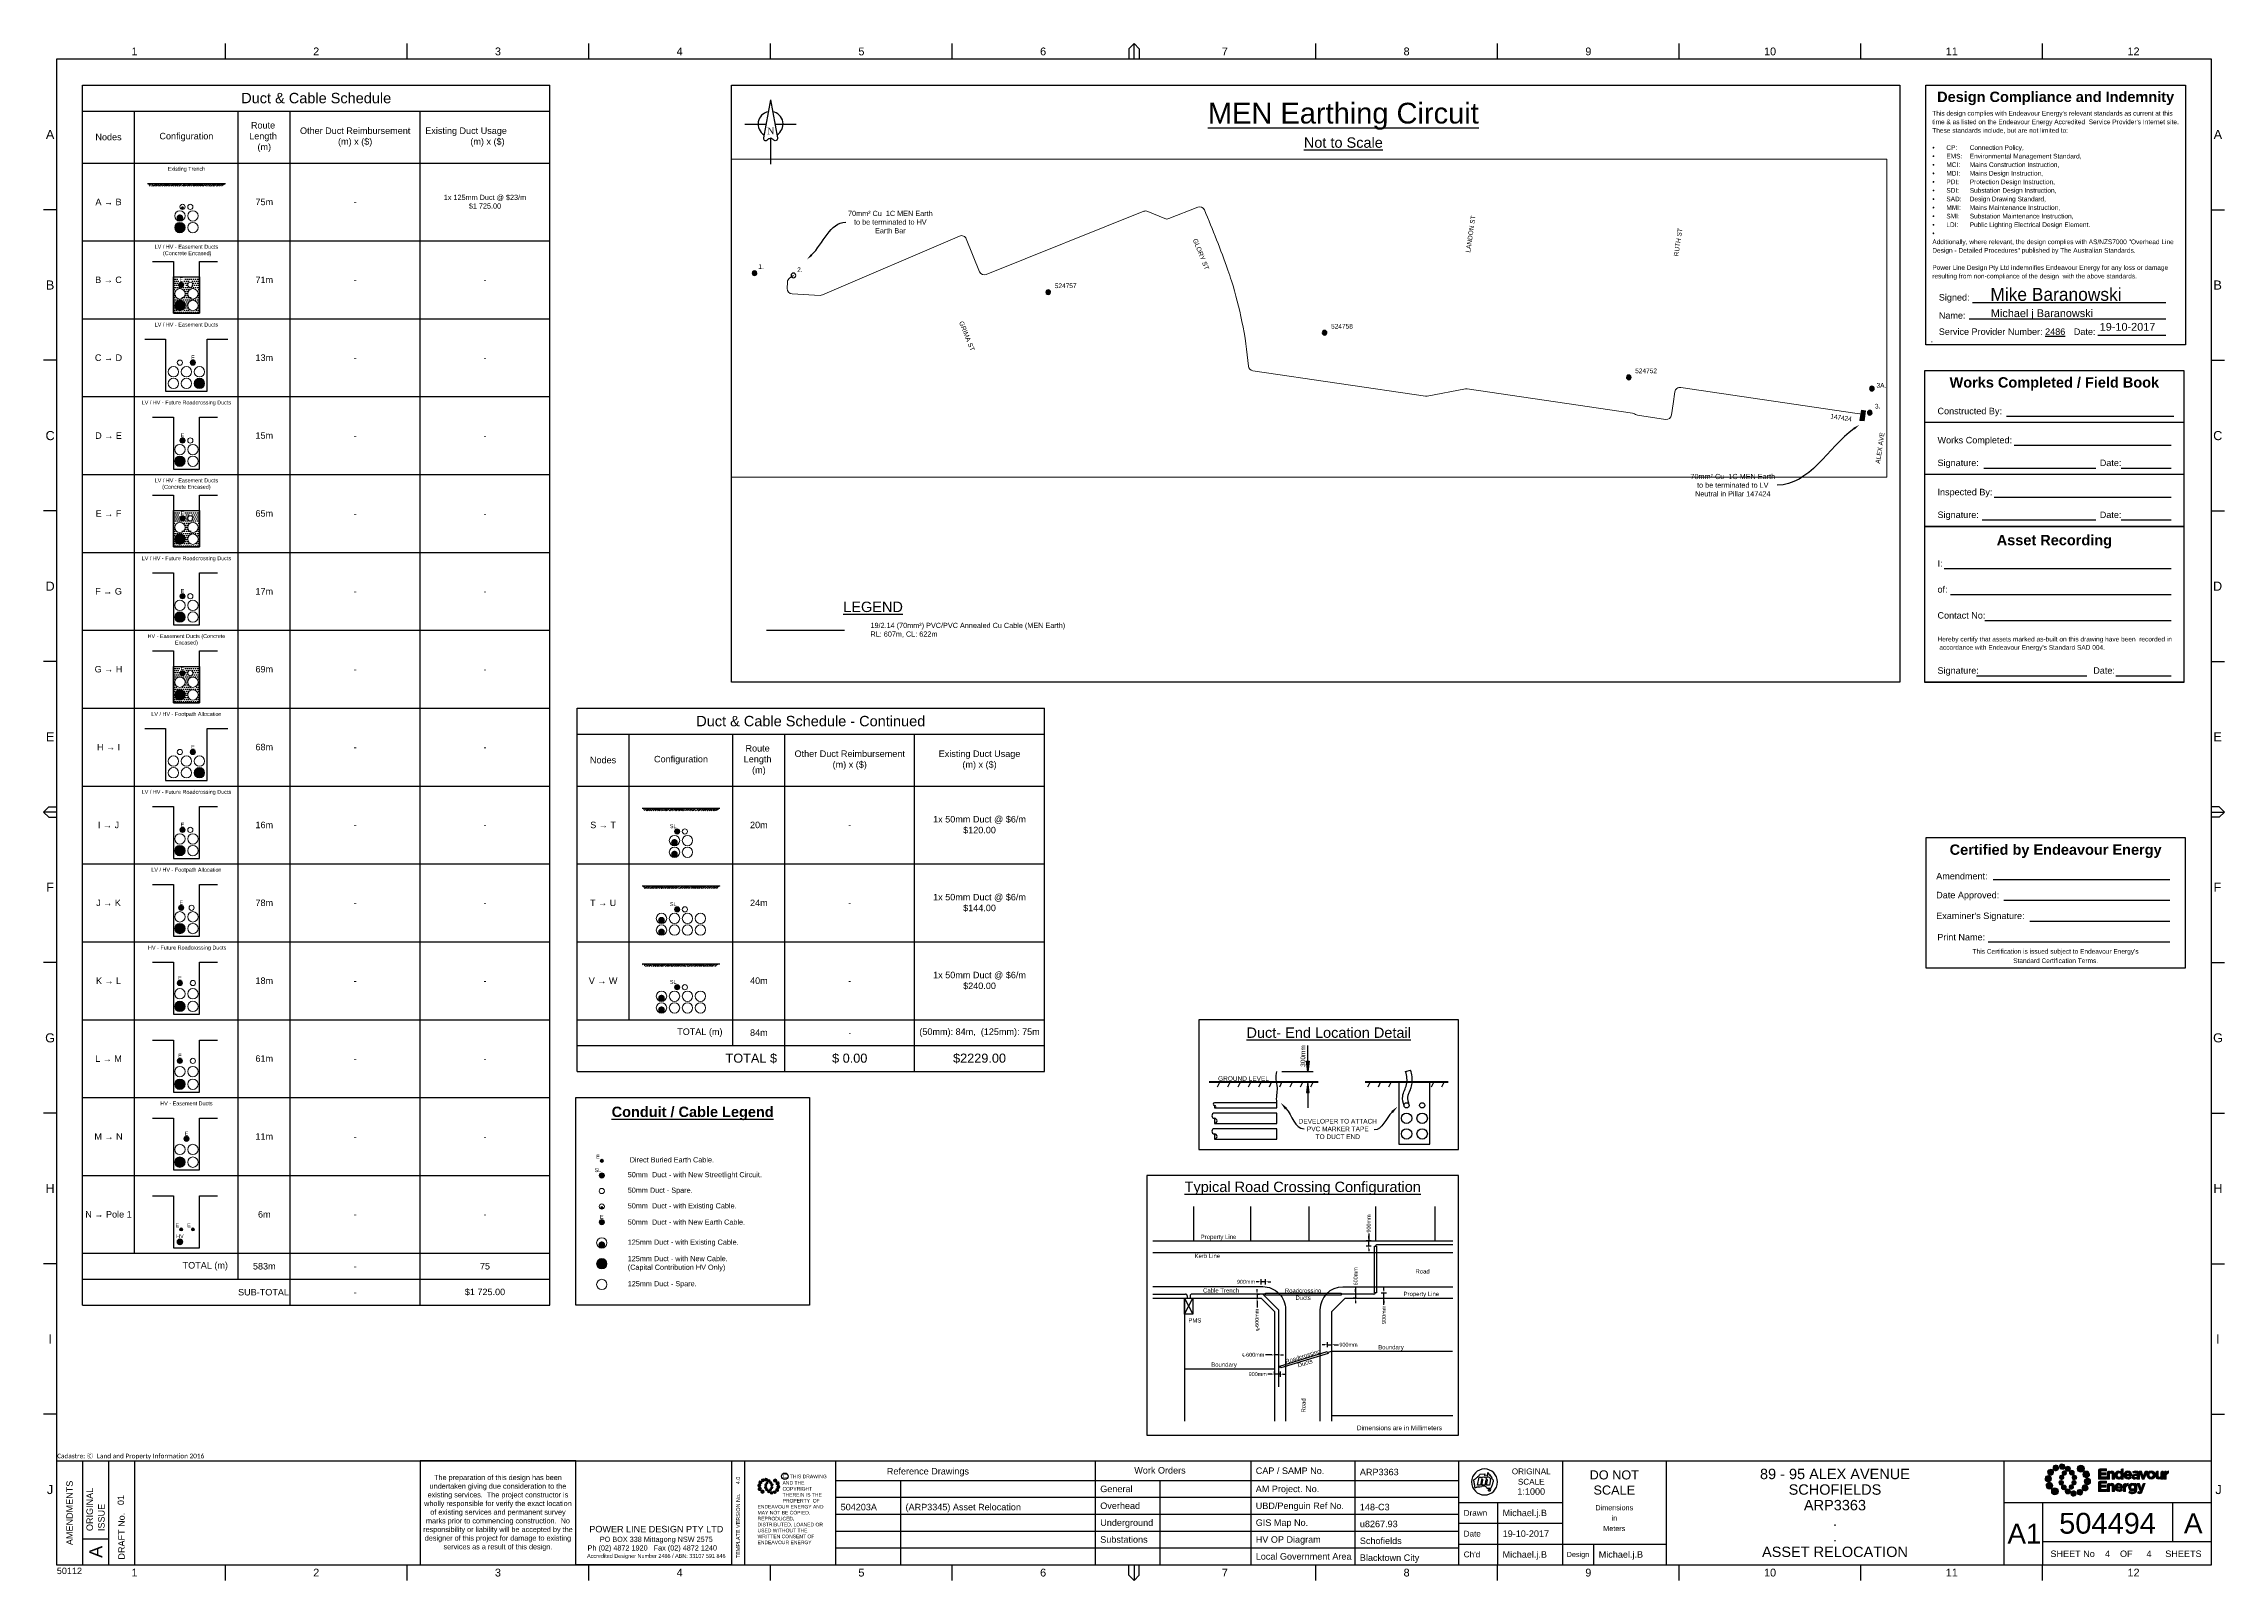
# Paper-space layout '4' of a CAD drawing. Header units: metres, sheet in millimetres. Extents: x -5 to 835, y -6 to 586.
# The model-space entities are those that its viewports show. They can reach past a viewport. Long polylines and large blocks are cut down to what shows.
import ezdxf
from ezdxf import colors
from ezdxf.entities.mleader import LeaderData, LeaderLine
from ezdxf.enums import TextEntityAlignment as Align
from ezdxf.math import Vec2, Vec3

# ---------------------------------------------------------------- set-up
doc = ezdxf.new("R2010")
doc.units = ezdxf.units.M
doc.linetypes.add('DASHED', pattern=[19.05, 12.7, -6.35])
doc.layers.get('0').update_dxf_attribs({"color": 6})
for name, color, linetype, lineweight in [('_User Dimensions', 140, 'Continuous', 13), ('Cadastre Road Names_SP_HV_LV_SL_EXT', 211, 'Continuous', 15), ('MEN Earth', 3, 'Continuous', 20), ('Notes', 7, 'Continuous', 25), ('Notes (0.25)', 7, 'Continuous', 25)]:
    doc.layers.add(name, color=color, linetype=linetype, lineweight=lineweight)
for name, color, linetype in [('SupportsOH_SP_EXT', 7, 'Continuous'), ('SupportsOH_SP_TR_HV_LV_SL_EXT', 7, 'Continuous'), ('SupportsOH_SP_TR_HV_LV_SL_MOD', 3, 'Continuous'), ('SupportsOH_SP_TR_HV_LV_SL_NEW', 2, 'Continuous'), ('SupportsUG_SP_LV_EXT', 7, 'Continuous')]:
    doc.layers.add(name, color=color, linetype=linetype)
doc.layers.add('Viewports', color=6, linetype='Continuous', plot=False)
doc.styles.add('ARIAL', font='arial.ttf', dxfattribs={"height": 2})
doc.styles.add('iecNAME', font='times.ttf')
doc.styles.add('POLE_LABEL', font='arial.ttf', dxfattribs={"height": 2})
doc.styles.get("Standard").update_dxf_attribs({"font": 'arial.ttf'})
doc.linetypes.add('Cable E UG', pattern='A,5,-0.1,["E",Standard,S=1.5,R=0,X=0,Y=-0.75],-1.45', length=6.55)
doc.dimstyles.get("Standard").update_dxf_attribs({"dimtxt": 2, "dimasz": 3, "dimexe": 1, "dimexo": 3, "dimgap": 0.5, "dimtad": 0, "dimlfac": -1, "dimzin": 12, "dimdsep": 46, "dimtxsty": 'Standard', "dimcen": 1, "dimclrd": 256, "dimclre": 256, "dimclrt": 256, "dimadec": 0, "dimazin": 3, "dimtfac": 1, "dimtmove": 0, "dimatfit": 3, "dimfxl": 1, "dimfxlon": 1, "dimtolj": 1, "dimtzin": 0, "dimlwd": -1, "dimlwe": -1, "dimarcsym": 0})

psp = doc.layouts.new('4')

# ---------------------------------------------------------------- texts
at = {"layer": 'Cadastre Road Names_SP_HV_LV_SL_EXT'}
psp.add_text('ALEX AVE', height=1.8, rotation=81.61038, dxfattribs=at).set_placement((702.34, 424.1))
at = {"layer": 'Notes'}
for s, insert, char_height, attachment_point in [('{\\H0.99997x;\\LMEN Earthing Circuit \\P\\H0.5x;Not to Scale}', (495.63, 563.21), 8, 2), ('{\\LLEGEND}', (314.5, 369), 4, 5), ('19/2.14 (70mm²) PVC/PVC Annealed Cu Cable (MEN Earth) \\PRL: 607m, CL: 622m  ', (313.5, 360.02), 2, 4), ('{\\fArial|b1|i0|c0|p34;\\LConduit / Cable Legend}', (245, 176.5), 4, 2), ('50mm  Duct - with New Streetlight Circuit.', (220, 150), 2, 4), (' Direct Buried Earth Cable.', (220, 156), 2, 4), ('50mm Duct - Spare.', (220, 144), 2, 4), ('50mm  Duct - with Existing Cable.', (220, 138), 2, 4), ('50mm  Duct - with New Earth Cable.', (220, 132), 2, 4), ('125mm Duct - with New Cable.\\P(Capital Contribution HV Only)', (220, 116), 2, 4), ('125mm Duct - with Existing Cable.', (220, 124), 2, 4), ('125mm Duct - Spare.', (220, 108), 2, 4)]:
    psp.add_mtext(s, dxfattribs=dict(at, insert=insert, char_height=char_height, attachment_point=attachment_point))
at = {"layer": 'Notes', "linetype": 'Continuous', "insert": (721.77, 470.9), "char_height": 3, "attachment_point": 7, "line_spacing_factor": 0.9}
psp.add_mtext_dynamic_manual_height_columns('         {\\C5;       \\fFreestyle Script|b0|i0|c0|p66;    \\H1.6667x;Mike Baranowski\\P\\fArial|b0|i0|c0|p34;\\H0.099998x;\\P\\H6x;                    Michael j Baranowski\\P\\H0.16667x;\\P\\H5.9999x;                                                        19-10-2017\\P.}', width=100, gutter_width=12.5, heights=[0], dxfattribs=at)
at = {"layer": 'Notes', "insert": (170, 20), "char_height": 2, "width": 58, "attachment_point": 5}
psp.add_mtext('The preparation of this design has been undertaken giving due consideration to the existing services.  The project constructor is wholly responsible for verify the exact location of existing services and permanent survey marks prior to commencing construction.  No responsibility or liability will be accepted by the designer of this project for damage to existing services as a result of this design.', dxfattribs=at)
at = {"layer": 'Notes', "insert": (231, 8.61), "char_height": 3, "width": 58, "attachment_point": 5, "style": 'ARIAL'}
psp.add_mtext('{\\H0.83333x;POWER LINE DESIGN PTY LTD}\\P{\\H0.66667x;PO BOX 338 Mittagong NSW 2575\\PPh (02) 4872 1920   Fax (02) 4872 1240     \\H0.75x;Accredited Designer Number 2486 / ABN: 33107 591 846 }', dxfattribs=at)

msp = doc.modelspace()

# ---------------------------------------------------------------- texts
at = {"layer": 'Cadastre Road Names_SP_HV_LV_SL_EXT'}
for s, rotation, p in [('LANDON ST', 81.6103795, (304021.1936, 6268745.4716)), ('RUTH ST', 81.6103795, (304101.373, 6268744.0594)), ('GLORY ST', 291.8414473, (303914.3162, 6268750.529)), ('GRIMA ST', 291.8268778, (303824.267, 6268718.7224))]:
    msp.add_text(s, height=1.8, rotation=rotation, dxfattribs=at).set_placement(p)

# ---------------------------------------------------------------- blocks, each defined once
blk = doc.blocks.new('*U45')
at = {"layer": 'Notes', "lineweight": -3}
for p, q in [((31.61, 102.5), (96, 102.5)), ((34.52, 91.25), (95, 91.25)), ((22.83, 82.5), (66, 82.5)), ((75.75, 82.5), (95, 82.5)), ((26.82, 71.25), (95, 71.25)), ((22.24, 62.5), (66, 62.5)), ((75.75, 62.5), (95, 62.5)), ((7.5, 43.75), (95, 43.75)), ((10, 33.75), (95, 33.75)), ((23.25, 23.75), (95, 23.75)), ((20, 2.5), (62.5, 2.5)), ((73.75, 2.5), (95, 2.5))]:
    blk.add_line(p, q, dxfattribs=at)
at = {"layer": 'Notes'}
for p, q in [((100, 100), (0, 100)), ((100, 80), (0, 80)), ((100, 60), (0, 60)), ((100, 0), (0, 0))]:
    blk.add_line(p, q, dxfattribs=at)
for points in [[(0, 60), (100, 60), (100, 120), (0, 120)], [(0, 0), (100, 0), (100, 60), (0, 60)]]:
    blk.add_lwpolyline(points, close=True, dxfattribs=at)
at = {"layer": 'Notes', "ltscale": 10}
for s, p in [('Works Completed:', (5, 91.25)), ('Signature:', (5, 82.5)), ('Date:', (67.5, 82.5)), ('Inspected By:', (5, 71.25)), ('Signature:', (5, 62.5)), ('Date:', (67.5, 62.5)), ('I:', (5, 43.75)), ('of:', (5, 33.75)), ('Contact No:', (5, 23.75)), ('Signature:', (5, 2.5)), ('Date:', (65, 2.5))]:
    blk.add_text(s, height=2.5, dxfattribs=at).set_placement(p, align=Align.BOTTOM_LEFT)
at = {"layer": 'Notes', "ltscale": 10, "char_height": 4, "attachment_point": 2}
for s, insert in [('{\\fArial|b1|i0|c0|p34;Works Completed / Field Book}', (50, 117.5)), ('{\\fArial|b1|i0|c0|p34;Asset Recording}', (50.01, 56.75))]:
    blk.add_mtext(s, dxfattribs=dict(at, insert=insert))
at = {"layer": 'Notes', "ltscale": 10, "insert": (5, 102.46), "char_height": 2.5, "width": 24.8465, "attachment_point": 7}
blk.add_mtext('Constructed By:', dxfattribs=at)
at = {"layer": 'Notes', "insert": (5, 17.5), "char_height": 2, "attachment_point": 1}
blk.add_mtext("{\\H0.9x;Hereby certify that assets marked as-built on this drawing have been  recorded in\\P accordance with Endeavour Energy's Standard SAD 004}.", dxfattribs=at)
blk = doc.blocks.new('*U46')
at = {"layer": 'Notes'}
for p, q in [((16.64, 10), (92.5, 10)), ((17.96, 16.25), (92.5, 16.25)), ((66.21, 3.75), (92.5, 3.75))]:
    blk.add_line(p, q, dxfattribs=at)
blk.add_lwpolyline([(0, 100), (100, 100), (100, 0), (0, 0)], close=True, dxfattribs=at)
at = {"layer": 'Notes', "ltscale": 10, "insert": (50, 97.5), "char_height": 4, "attachment_point": 2}
blk.add_mtext('{\\fArial|b1|i0|c0|p34;Design Compliance and Indemnity}', dxfattribs=at)
at = {"layer": 'Notes', "lineweight": -3, "insert": (2.5, 25), "char_height": 1.8, "width": 93.5, "attachment_point": 7, "line_spacing_factor": 1.1}
blk.add_mtext('This design complies with Endeavour Energy\'s relevant standards as current at this time & as listed on the Endeavour Energy Accredited  Service Provider\'s Internet site. These standards include, but are not limited to:\\P\\P\\pi-5.4,l5.4,t5.4,14.4;{\\fSymbol|b0|i0|c2|p18;·^I}CP:^IConnection Policy,\\P{\\fSymbol|b0|i0|c2|p18;·^I}EMS: ^IEnvironmental Management Standard,\\P{\\fSymbol|b0|i0|c2|p18;·^I}MCI:^IMains Construction Instruction,\\P{\\fSymbol|b0|i0|c2|p18;·^I}MDI:^IMains Design Instruction,\\P{\\fSymbol|b0|i0|c2|p18;·^I}PDI:^IProtection Design Instruction,\\P{\\fSymbol|b0|i0|c2|p18;·^I}SDI:^ISubstation Design Instruction,\\P{\\fSymbol|b0|i0|c2|p18;·^I}SAD:^IDesign Drawing Standard,\\P{\\fSymbol|b0|i0|c2|p18;·^I}MMI:^IMains Maintenance Instruction,\\P{\\fSymbol|b0|i0|c2|p18;·^I}SMI:^ISubstation Maintenance Instruction,\\P{\\fSymbol|b0|i0|c2|p18;·^I}LDI:^IPublic Lighting Electrical Design Element.\\P\\pt5.4;{\\fSymbol|b0|i0|c2|p18;·^I}\\P\\pi0,l0,tz;Additionally, where relevant, the design complies with AS/NZS7000 "Overhead Line Design - Detailed Procedures" published by The Australian Standards.\\P\\PPower Line Design Pty Ltd indemnifies Endeavour Energy for any loss or damage resulting from non-compliance of the design  with the above standards.', dxfattribs=at)
at = {"layer": 'Notes', "char_height": 2.5, "attachment_point": 7}
for s, insert in [('Signed:', (5, 16.25)), ('Name:', (5, 10)), ('Service Provider Number: {\\L2486}', (5, 3.75)), ('Date:', (57, 3.75))]:
    blk.add_mtext(s, dxfattribs=dict(at, insert=insert))
blk = doc.blocks.new('Certfied by Endeavour Energy')
at = {"layer": 'Notes', "lineweight": -3}
for p, q in [((26, 34), (94, 34)), ((30, 26), (94, 26)), ((40, 18), (94, 18)), ((24, 10), (94, 10))]:
    blk.add_line(p, q, dxfattribs=at)
at = {"layer": 'Notes'}
blk.add_lwpolyline([(0, 0), (100, 0), (100, 50), (0, 50)], close=True, dxfattribs=at)
at = {"layer": 'Notes', "ltscale": 10, "insert": (50, 47.5), "char_height": 4, "attachment_point": 2}
blk.add_mtext('{\\fArial|b1|i0|c0|p34;Certified by Endeavour Energy}', dxfattribs=at)
at = {"layer": 'Notes', "char_height": 2.5, "attachment_point": 7}
for s, insert, width in [('Amendment:', (4, 34), 19.80559345), ('Date Approved:', (4, 26), 32), ("Examiner's Signature:", (4, 18), 50), ('Print Name:', (4.403783, 10.5), 23.596217)]:
    blk.add_mtext(s, dxfattribs=dict(at, insert=insert, width=width))
at = {"layer": 'Notes', "lineweight": -3, "insert": (50, 4.5), "char_height": 1.8, "attachment_point": 5, "line_spacing_factor": 1.2}
blk.add_mtext("This Certification is issued subject to Endeavour Energy's \\PStandard Certification Terms.", dxfattribs=at)
blk = doc.blocks.new('EE_LOGO_SMALL')
at = {"layer": 'Notes'}
h = blk.add_hatch(color=256, dxfattribs=at)
edge = h.paths.add_edge_path()
edge.add_spline(control_points=[(-8.4, 2), (-9.2, 2), (-9.8, 1.4), (-9.8, 0.7), (-9.9, -0.1), (-9.3, -0.7), (-8.6, -0.8), (-7.8, -0.8), (-7.2, -0.2), (-7.1, 0.5), (-7.1, 1.3), (-7.7, 1.9), (-8.4, 2)], knot_values=[0, 0, 0, 0, 1, 1, 1, 2, 2, 2, 3, 3, 3, 4, 4, 4, 4], degree=3, periodic=0)
h = blk.add_hatch(color=256, dxfattribs=at)
edge = h.paths.add_edge_path()
edge.add_spline(control_points=[(-6.8, 4.5), (-7.4, 4.8), (-8.2, 4.6), (-8.6, 4), (-8.9, 3.4), (-8.7, 2.6), (-8.1, 2.2), (-7.5, 1.9), (-6.7, 2.1), (-6.3, 2.7), (-6, 3.3), (-6.2, 4.1), (-6.8, 4.5)], knot_values=[0, 0, 0, 0, 1, 1, 1, 2, 2, 2, 3, 3, 3, 4, 4, 4, 4], degree=3, periodic=0)
h = blk.add_hatch(color=256, dxfattribs=at)
edge = h.paths.add_edge_path()
edge.add_spline(control_points=[(-4.2, 5.9), (-4.6, 6.5), (-5.3, 6.6), (-5.9, 6.3), (-6.4, 5.9), (-6.6, 5.1), (-6.2, 4.6), (-5.9, 4), (-5.1, 3.8), (-4.6, 4.2), (-4, 4.6), (-3.8, 5.3), (-4.2, 5.9)], knot_values=[0, 0, 0, 0, 1, 1, 1, 2, 2, 2, 3, 3, 3, 4, 4, 4, 4], degree=3, periodic=0)
h = blk.add_hatch(color=256, dxfattribs=at)
edge = h.paths.add_edge_path()
edge.add_spline(control_points=[(-1.3, 5.9), (-1.4, 6.5), (-2, 7), (-2.6, 6.9), (-3.3, 6.9), (-3.7, 6.3), (-3.7, 5.6), (-3.6, 5), (-3, 4.5), (-2.4, 4.6), (-1.7, 4.7), (-1.3, 5.2), (-1.3, 5.9)], knot_values=[0, 0, 0, 0, 1, 1, 1, 2, 2, 2, 3, 3, 3, 4, 4, 4, 4], degree=3, periodic=0)
h = blk.add_hatch(color=256, dxfattribs=at)
edge = h.paths.add_edge_path()
edge.add_spline(control_points=[(-2.5, 2.1), (-3, 2.2), (-3.5, 1.9), (-3.6, 1.3), (-3.7, 0.8), (-3.4, 0.3), (-2.9, 0.2), (-2.4, 0.1), (-1.9, 0.4), (-1.8, 0.9), (-1.7, 1.5), (-2, 2), (-2.5, 2.1)], knot_values=[0, 0, 0, 0, 1, 1, 1, 2, 2, 2, 3, 3, 3, 4, 4, 4, 4], degree=3, periodic=0)
h = blk.add_hatch(color=256, dxfattribs=at)
edge = h.paths.add_edge_path()
edge.add_spline(control_points=[(1, 4.9), (1, 4.3), (0.5, 3.8), (-0.1, 3.8), (-0.7, 3.8), (-1.2, 4.3), (-1.2, 4.9), (-1.2, 5.5), (-0.7, 6), (-0.1, 6), (0.5, 6), (1, 5.5), (1, 4.9)], knot_values=[0, 0, 0, 0, 1, 1, 1, 2, 2, 2, 3, 3, 3, 4, 4, 4, 4], degree=3, periodic=0)
edge = h.paths.add_edge_path()
edge.add_spline(control_points=[(-1.4, 4), (-1.9, 4.1), (-2.4, 3.8), (-2.5, 3.3), (-2.6, 2.7), (-2.3, 2.2), (-1.8, 2.1), (-1.3, 2), (-0.7, 2.3), (-0.6, 2.9), (-0.5, 3.4), (-0.9, 3.9), (-1.4, 4)], knot_values=[0, 0, 0, 0, 1, 1, 1, 2, 2, 2, 3, 3, 3, 4, 4, 4, 4], degree=3, periodic=0)
h = blk.add_hatch(color=256, dxfattribs=at)
edge = h.paths.add_edge_path()
edge.add_spline(control_points=[(2.3, 2.4), (2.8, 2.8), (2.8, 3.4), (2.4, 3.9), (2, 4.3), (1.4, 4.3), (0.9, 3.9), (0.5, 3.6), (0.5, 2.9), (0.9, 2.5), (1.2, 2), (1.9, 2), (2.3, 2.4)], knot_values=[0, 0, 0, 0, 1, 1, 1, 2, 2, 2, 3, 3, 3, 4, 4, 4, 4], degree=3, periodic=0)
edge = h.paths.add_edge_path()
edge.add_spline(control_points=[(1, 4.9), (1, 4.3), (0.5, 3.8), (-0.1, 3.8), (-0.7, 3.8), (-1.2, 4.3), (-1.2, 4.9), (-1.2, 5.5), (-0.7, 6), (-0.1, 6), (0.5, 6), (1, 5.5), (1, 4.9)], knot_values=[0, 0, 0, 0, 1, 1, 1, 2, 2, 2, 3, 3, 3, 4, 4, 4, 4], degree=3, periodic=0)
h = blk.add_hatch(color=256, dxfattribs=at)
edge = h.paths.add_edge_path()
edge.add_spline(control_points=[(1, 4.9), (1, 4.3), (0.5, 3.8), (-0.1, 3.8), (-0.7, 3.8), (-1.2, 4.3), (-1.2, 4.9), (-1.2, 5.5), (-0.7, 6), (-0.1, 6), (0.5, 6), (1, 5.5), (1, 4.9)], knot_values=[0, 0, 0, 0, 1, 1, 1, 2, 2, 2, 3, 3, 3, 4, 4, 4, 4], degree=3, periodic=0)
edge = h.paths.add_edge_path(flags=16)
edge.add_spline(control_points=[(1, 4.9), (1, 4.3), (0.5, 3.8), (-0.1, 3.8), (-0.7, 3.8), (-1.2, 4.3), (-1.2, 4.9), (-1.2, 5.5), (-0.7, 6), (-0.1, 6), (0.5, 6), (1, 5.5), (1, 4.9)], knot_values=[0, 0, 0, 0, 1, 1, 1, 2, 2, 2, 3, 3, 3, 4, 4, 4, 4], degree=3, periodic=0)
h = blk.add_hatch(color=256, dxfattribs=at)
edge = h.paths.add_edge_path()
edge.add_spline(control_points=[(3, 0.2), (3.5, 0.3), (3.8, 0.9), (3.7, 1.4), (3.6, 1.9), (3, 2.3), (2.5, 2.1), (1.9, 2), (1.6, 1.4), (1.8, 0.9), (1.9, 0.4), (2.5, 0.1), (3, 0.2)], knot_values=[0, 0, 0, 0, 1, 1, 1, 2, 2, 2, 3, 3, 3, 4, 4, 4, 4], degree=3, periodic=0)
h = blk.add_hatch(color=256, dxfattribs=at)
edge = h.paths.add_edge_path()
edge.add_spline(control_points=[(7, 4.9), (7, 4), (6.3, 3.4), (5.5, 3.4), (4.6, 3.4), (4, 4), (4, 4.9), (4, 5.7), (4.6, 6.4), (5.5, 6.4), (6.3, 6.4), (7, 5.7), (7, 4.9)], knot_values=[0, 0, 0, 0, 1, 1, 1, 2, 2, 2, 3, 3, 3, 4, 4, 4, 4], degree=3, periodic=0)
h = blk.add_hatch(color=256, dxfattribs=at)
edge = h.paths.add_edge_path()
edge.add_spline(control_points=[(8.4, 1.1), (9.1, 1.5), (9.4, 2.3), (9.1, 3), (8.8, 3.7), (7.9, 4.1), (7.2, 3.8), (6.5, 3.4), (6.2, 2.6), (6.5, 1.9), (6.8, 1.2), (7.7, 0.8), (8.4, 1.1)], knot_values=[0, 0, 0, 0, 1, 1, 1, 2, 2, 2, 3, 3, 3, 4, 4, 4, 4], degree=3, periodic=0)
h = blk.add_hatch(color=256, dxfattribs=at)
edge = h.paths.add_edge_path()
edge.add_spline(control_points=[(8.3, -1.9), (9, -1.9), (9.7, -1.4), (9.7, -0.6), (9.7, 0.1), (9.2, 0.8), (8.4, 0.8), (7.7, 0.8), (7, 0.3), (7, -0.5), (6.9, -1.2), (7.5, -1.9), (8.3, -1.9)], knot_values=[0, 0, 0, 0, 1, 1, 1, 2, 2, 2, 3, 3, 3, 4, 4, 4, 4], degree=3, periodic=0)
h = blk.add_hatch(color=256, dxfattribs=at)
edge = h.paths.add_edge_path()
edge.add_spline(control_points=[(-8.5, -1.1), (-9.2, -1.4), (-9.6, -2.3), (-9.3, -3), (-8.9, -3.7), (-8.1, -4), (-7.4, -3.7), (-6.7, -3.4), (-6.3, -2.5), (-6.6, -1.8), (-7, -1.1), (-7.8, -0.8), (-8.5, -1.1)], knot_values=[0, 0, 0, 0, 1, 1, 1, 2, 2, 2, 3, 3, 3, 4, 4, 4, 4], degree=3, periodic=0)
h = blk.add_hatch(color=256, dxfattribs=at)
edge = h.paths.add_edge_path()
edge.add_spline(control_points=[(-7.1, -4.8), (-7.1, -4), (-6.5, -3.3), (-5.6, -3.3), (-4.8, -3.3), (-4.1, -4), (-4.1, -4.8), (-4.1, -5.7), (-4.8, -6.3), (-5.6, -6.3), (-6.5, -6.3), (-7.1, -5.7), (-7.1, -4.8)], knot_values=[0, 0, 0, 0, 1, 1, 1, 2, 2, 2, 3, 3, 3, 4, 4, 4, 4], degree=3, periodic=0)
h = blk.add_hatch(color=256, dxfattribs=at)
edge = h.paths.add_edge_path()
edge.add_spline(control_points=[(-3.1, -0.2), (-3.7, -0.3), (-4, -0.8), (-3.8, -1.4), (-3.7, -1.9), (-3.2, -2.2), (-2.6, -2.1), (-2.1, -1.9), (-1.8, -1.4), (-1.9, -0.9), (-2.1, -0.3), (-2.6, 0), (-3.1, -0.2)], knot_values=[0, 0, 0, 0, 1, 1, 1, 2, 2, 2, 3, 3, 3, 4, 4, 4, 4], degree=3, periodic=0)
h = blk.add_hatch(color=256, dxfattribs=at)
edge = h.paths.add_edge_path()
edge.add_spline(control_points=[(-2.5, -2.3), (-2.9, -2.7), (-3, -3.4), (-2.6, -3.8), (-2.2, -4.2), (-1.5, -4.3), (-1.1, -3.9), (-0.7, -3.5), (-0.6, -2.8), (-1, -2.4), (-1.4, -2), (-2, -1.9), (-2.5, -2.3)], knot_values=[0, 0, 0, 0, 1, 1, 1, 2, 2, 2, 3, 3, 3, 4, 4, 4, 4], degree=3, periodic=0)
h = blk.add_hatch(color=256, dxfattribs=at)
edge = h.paths.add_edge_path()
edge.add_spline(control_points=[(-1.2, -4.8), (-1.2, -4.2), (-0.7, -3.7), (-0.1, -3.7), (0.5, -3.7), (1, -4.2), (1, -4.8), (1, -5.4), (0.5, -5.9), (-0.1, -5.9), (-0.7, -5.9), (-1.2, -5.4), (-1.2, -4.8)], knot_values=[0, 0, 0, 0, 1, 1, 1, 2, 2, 2, 3, 3, 3, 4, 4, 4, 4], degree=3, periodic=0)
h = blk.add_hatch(color=256, dxfattribs=at)
edge = h.paths.add_edge_path()
edge.add_spline(control_points=[(1.2, -3.9), (1.7, -4.1), (2.2, -3.7), (2.3, -3.2), (2.5, -2.7), (2.1, -2.2), (1.6, -2.1), (1.1, -2), (0.6, -2.3), (0.5, -2.8), (0.4, -3.3), (0.7, -3.8), (1.2, -3.9)], knot_values=[0, 0, 0, 0, 1, 1, 1, 2, 2, 2, 3, 3, 3, 4, 4, 4, 4], degree=3, periodic=0)
h = blk.add_hatch(color=256, dxfattribs=at)
edge = h.paths.add_edge_path()
edge.add_spline(control_points=[(1.2, -5.8), (1.3, -6.5), (1.8, -6.9), (2.5, -6.9), (3.1, -6.8), (3.6, -6.2), (3.5, -5.6), (3.4, -5), (2.9, -4.5), (2.2, -4.6), (1.6, -4.6), (1.1, -5.2), (1.2, -5.8)], knot_values=[0, 0, 0, 0, 1, 1, 1, 2, 2, 2, 3, 3, 3, 4, 4, 4, 4], degree=3, periodic=0)
h = blk.add_hatch(color=256, dxfattribs=at)
edge = h.paths.add_edge_path()
edge.add_spline(control_points=[(2.4, -2), (2.9, -2.1), (3.4, -1.8), (3.5, -1.3), (3.6, -0.8), (3.3, -0.3), (2.8, -0.2), (2.2, -0.1), (1.7, -0.4), (1.6, -0.9), (1.5, -1.4), (1.8, -1.9), (2.4, -2)], knot_values=[0, 0, 0, 0, 1, 1, 1, 2, 2, 2, 3, 3, 3, 4, 4, 4, 4], degree=3, periodic=0)
h = blk.add_hatch(color=256, dxfattribs=at)
edge = h.paths.add_edge_path()
edge.add_spline(control_points=[(4, -5.8), (4.4, -6.4), (5.2, -6.6), (5.7, -6.2), (6.3, -5.8), (6.5, -5.1), (6.1, -4.5), (5.7, -4), (5, -3.8), (4.4, -4.2), (3.8, -4.5), (3.7, -5.3), (4, -5.8)], knot_values=[0, 0, 0, 0, 1, 1, 1, 2, 2, 2, 3, 3, 3, 4, 4, 4, 4], degree=3, periodic=0)
h = blk.add_hatch(color=256, dxfattribs=at)
edge = h.paths.add_edge_path()
edge.add_spline(control_points=[(6.7, -4.4), (7.3, -4.8), (8.1, -4.6), (8.4, -4), (8.8, -3.3), (8.6, -2.6), (8, -2.2), (7.3, -1.8), (6.6, -2.1), (6.2, -2.7), (5.8, -3.3), (6, -4.1), (6.7, -4.4)], knot_values=[0, 0, 0, 0, 1, 1, 1, 2, 2, 2, 3, 3, 3, 4, 4, 4, 4], degree=3, periodic=0)
at = {"layer": 'Notes', "lineweight": 0}
for points in [[(1.8, 2.1), (1.8, 2.1)], [(-2, -2.1), (-2, -2.1)]]:
    blk.add_lwpolyline(points, dxfattribs=at)
for points in [[(-8.4, 2), (-9.2, 2), (-9.8, 1.4), (-9.8, 0.7), (-9.9, -0.1), (-9.3, -0.7), (-8.6, -0.8), (-7.8, -0.8), (-7.2, -0.2), (-7.1, 0.5), (-7.1, 1.3), (-7.7, 1.9), (-8.4, 2)], [(-6.8, 4.5), (-7.4, 4.8), (-8.2, 4.6), (-8.6, 4), (-8.9, 3.4), (-8.7, 2.6), (-8.1, 2.2), (-7.5, 1.9), (-6.7, 2.1), (-6.3, 2.7), (-6, 3.3), (-6.2, 4.1), (-6.8, 4.5)], [(-4.2, 5.9), (-4.6, 6.5), (-5.3, 6.6), (-5.9, 6.3), (-6.4, 5.9), (-6.6, 5.1), (-6.2, 4.6), (-5.9, 4), (-5.1, 3.8), (-4.6, 4.2), (-4, 4.6), (-3.8, 5.3), (-4.2, 5.9)], [(-1.3, 5.9), (-1.4, 6.5), (-2, 7), (-2.6, 6.9), (-3.3, 6.9), (-3.7, 6.3), (-3.7, 5.6), (-3.6, 5), (-3, 4.5), (-2.4, 4.6), (-1.7, 4.7), (-1.3, 5.2), (-1.3, 5.9)], [(-2.5, 2.1), (-3, 2.2), (-3.5, 1.9), (-3.6, 1.3), (-3.7, 0.8), (-3.4, 0.3), (-2.9, 0.2), (-2.4, 0.1), (-1.9, 0.4), (-1.8, 0.9), (-1.7, 1.5), (-2, 2), (-2.5, 2.1)], [(-1.4, 4), (-1.9, 4.1), (-2.4, 3.8), (-2.5, 3.3), (-2.6, 2.7), (-2.3, 2.2), (-1.8, 2.1), (-1.3, 2), (-0.7, 2.3), (-0.6, 2.9), (-0.5, 3.4), (-0.9, 3.9), (-1.4, 4)], [(1, 4.9), (1, 4.3), (0.5, 3.8), (-0.1, 3.8), (-0.7, 3.8), (-1.2, 4.3), (-1.2, 4.9), (-1.2, 5.5), (-0.7, 6), (-0.1, 6), (0.5, 6), (1, 5.5), (1, 4.9)], [(1, 4.9), (1, 4.3), (0.5, 3.8), (-0.1, 3.8), (-0.7, 3.8), (-1.2, 4.3), (-1.2, 4.9), (-1.2, 5.5), (-0.7, 6), (-0.1, 6), (0.5, 6), (1, 5.5), (1, 4.9)], [(2.3, 2.4), (2.8, 2.8), (2.8, 3.4), (2.4, 3.9), (2, 4.3), (1.4, 4.3), (0.9, 3.9), (0.5, 3.6), (0.5, 2.9), (0.9, 2.5), (1.2, 2), (1.9, 2), (2.3, 2.4)], [(3, 0.2), (3.5, 0.3), (3.8, 0.9), (3.7, 1.4), (3.6, 1.9), (3, 2.3), (2.5, 2.1), (1.9, 2), (1.6, 1.4), (1.8, 0.9), (1.9, 0.4), (2.5, 0.1), (3, 0.2)], [(7, 4.9), (7, 4), (6.3, 3.4), (5.5, 3.4), (4.6, 3.4), (4, 4), (4, 4.9), (4, 5.7), (4.6, 6.4), (5.5, 6.4), (6.3, 6.4), (7, 5.7), (7, 4.9)], [(8.4, 1.1), (9.1, 1.5), (9.4, 2.3), (9.1, 3), (8.8, 3.7), (7.9, 4.1), (7.2, 3.8), (6.5, 3.4), (6.2, 2.6), (6.5, 1.9), (6.8, 1.2), (7.7, 0.8), (8.4, 1.1)], [(8.3, -1.9), (9, -1.9), (9.7, -1.4), (9.7, -0.6), (9.7, 0.1), (9.2, 0.8), (8.4, 0.8), (7.7, 0.8), (7, 0.3), (7, -0.5), (6.9, -1.2), (7.5, -1.9), (8.3, -1.9)], [(-8.5, -1.1), (-9.2, -1.4), (-9.6, -2.3), (-9.3, -3), (-8.9, -3.7), (-8.1, -4), (-7.4, -3.7), (-6.7, -3.4), (-6.3, -2.5), (-6.6, -1.8), (-7, -1.1), (-7.8, -0.8), (-8.5, -1.1)], [(-7.1, -4.8), (-7.1, -4), (-6.5, -3.3), (-5.6, -3.3), (-4.8, -3.3), (-4.1, -4), (-4.1, -4.8), (-4.1, -5.7), (-4.8, -6.3), (-5.6, -6.3), (-6.5, -6.3), (-7.1, -5.7), (-7.1, -4.8)], [(-3.1, -0.2), (-3.7, -0.3), (-4, -0.8), (-3.8, -1.4), (-3.7, -1.9), (-3.2, -2.2), (-2.6, -2.1), (-2.1, -1.9), (-1.8, -1.4), (-1.9, -0.9), (-2.1, -0.3), (-2.6, 0), (-3.1, -0.2)], [(-2.5, -2.3), (-2.9, -2.7), (-3, -3.4), (-2.6, -3.8), (-2.2, -4.2), (-1.5, -4.3), (-1.1, -3.9), (-0.7, -3.5), (-0.6, -2.8), (-1, -2.4), (-1.4, -2), (-2, -1.9), (-2.5, -2.3)], [(-1.2, -4.8), (-1.2, -4.2), (-0.7, -3.7), (-0.1, -3.7), (0.5, -3.7), (1, -4.2), (1, -4.8), (1, -5.4), (0.5, -5.9), (-0.1, -5.9), (-0.7, -5.9), (-1.2, -5.4), (-1.2, -4.8)], [(1.2, -3.9), (1.7, -4.1), (2.2, -3.7), (2.3, -3.2), (2.5, -2.7), (2.1, -2.2), (1.6, -2.1), (1.1, -2), (0.6, -2.3), (0.5, -2.8), (0.4, -3.3), (0.7, -3.8), (1.2, -3.9)], [(1.2, -5.8), (1.3, -6.5), (1.8, -6.9), (2.5, -6.9), (3.1, -6.8), (3.6, -6.2), (3.5, -5.6), (3.4, -5), (2.9, -4.5), (2.2, -4.6), (1.6, -4.6), (1.1, -5.2), (1.2, -5.8)], [(2.4, -2), (2.9, -2.1), (3.4, -1.8), (3.5, -1.3), (3.6, -0.8), (3.3, -0.3), (2.8, -0.2), (2.2, -0.1), (1.7, -0.4), (1.6, -0.9), (1.5, -1.4), (1.8, -1.9), (2.4, -2)], [(4, -5.8), (4.4, -6.4), (5.2, -6.6), (5.7, -6.2), (6.3, -5.8), (6.5, -5.1), (6.1, -4.5), (5.7, -4), (5, -3.8), (4.4, -4.2), (3.8, -4.5), (3.7, -5.3), (4, -5.8)], [(6.7, -4.4), (7.3, -4.8), (8.1, -4.6), (8.4, -4), (8.8, -3.3), (8.6, -2.6), (8, -2.2), (7.3, -1.8), (6.6, -2.1), (6.2, -2.7), (5.8, -3.3), (6, -4.1), (6.7, -4.4)]]:
    blk.add_open_spline(points, degree=3, knots=[0, 0, 0, 0, 1, 1, 1, 2, 2, 2, 3, 3, 3, 4, 4, 4, 4], dxfattribs=at)
blk = doc.blocks.new('EE_COPYRIGHT_A1')
at = {"layer": 'Notes'}
blk.add_circle((9.53, -0.82), 1.15, dxfattribs=at)
at = {"xscale": 0.4, "yscale": 0.4, "zscale": 0.4}
blk.add_blockref('EE_LOGO_SMALL', (3.96, -4.29), dxfattribs=at)
at = {"layer": 'Notes', "insert": (0, 0), "char_height": 1.25, "width": 24.1208, "attachment_point": 1, "style": 'ARIAL'}
blk.add_mtext('\\pt8.75;               ^I{\\H1.2x;C } THIS DRAWING\\P\\pi-8.75,l8.75,t8.75,20;       ^IAND THE ^I\\P\\pi0,t8.75;COPYRIGHT\\P\\pi-8.75,t1.25,8.75;^I^ITHEREIN IS THE PROPERTY  OF \\P\\pi0,l0,t1.25;ENDEAVOUR ENERGY AND MAY NOT BE COPIED, REPRODUCED, DISTRIBUTED, LOANED OR USED WITHOUT THE WRITTEN CONSENT OF ENDEAVOUR ENERGY', dxfattribs=at)
blk = doc.blocks.new('EE_LOGO')
h = blk.add_hatch(color=256)
edge = h.paths.add_edge_path()
edge.add_spline(control_points=[(-25.34, 1.94), (-26.08, 1.98), (-26.72, 1.41), (-26.77, 0.66), (-26.81, -0.09), (-26.24, -0.72), (-25.49, -0.77), (-24.74, -0.81), (-24.1, -0.24), (-24.06, 0.51), (-24.02, 1.25), (-24.59, 1.89), (-25.34, 1.94)], knot_values=[0, 0, 0, 0, 1, 1, 1, 2, 2, 2, 3, 3, 3, 4, 4, 4, 4], degree=3, periodic=0)
h = blk.add_hatch(color=256)
edge = h.paths.add_edge_path()
edge.add_spline(control_points=[(-23.73, 4.46), (-24.34, 4.81), (-25.13, 4.61), (-25.49, 3.99), (-25.85, 3.38), (-25.64, 2.59), (-25.03, 2.23), (-24.41, 1.87), (-23.63, 2.08), (-23.27, 2.69), (-22.91, 3.31), (-23.12, 4.1), (-23.73, 4.46)], knot_values=[0, 0, 0, 0, 1, 1, 1, 2, 2, 2, 3, 3, 3, 4, 4, 4, 4], degree=3, periodic=0)
h = blk.add_hatch(color=256)
edge = h.paths.add_edge_path()
edge.add_spline(control_points=[(-21.12, 5.87), (-21.48, 6.44), (-22.24, 6.61), (-22.81, 6.24), (-23.37, 5.88), (-23.54, 5.12), (-23.17, 4.55), (-22.81, 3.98), (-22.05, 3.82), (-21.48, 4.19), (-20.92, 4.55), (-20.75, 5.31), (-21.12, 5.87)], knot_values=[0, 0, 0, 0, 1, 1, 1, 2, 2, 2, 3, 3, 3, 4, 4, 4, 4], degree=3, periodic=0)
h = blk.add_hatch(color=256)
edge = h.paths.add_edge_path()
edge.add_spline(control_points=[(-19.43, 2.06), (-19.94, 2.17), (-20.44, 1.84), (-20.55, 1.33), (-20.66, 0.82), (-20.34, 0.32), (-19.83, 0.21), (-19.32, 0.1), (-18.81, 0.42), (-18.71, 0.93), (-18.59, 1.44), (-18.92, 1.95), (-19.43, 2.06)], knot_values=[0, 0, 0, 0, 1, 1, 1, 2, 2, 2, 3, 3, 3, 4, 4, 4, 4], degree=3, periodic=0)
h = blk.add_hatch(color=256)
edge = h.paths.add_edge_path()
edge.add_spline(control_points=[(-18.27, 5.87), (-18.34, 6.5), (-18.91, 6.97), (-19.54, 6.9), (-20.18, 6.84), (-20.65, 6.27), (-20.58, 5.63), (-20.52, 4.99), (-19.95, 4.53), (-19.31, 4.59), (-18.67, 4.66), (-18.21, 5.23), (-18.27, 5.87)], knot_values=[0, 0, 0, 0, 1, 1, 1, 2, 2, 2, 3, 3, 3, 4, 4, 4, 4], degree=3, periodic=0)
h = blk.add_hatch(color=256)
edge = h.paths.add_edge_path()
edge.add_spline(control_points=[(-15.91, 4.86), (-15.91, 4.26), (-16.4, 3.77), (-17, 3.77), (-17.6, 3.77), (-18.08, 4.26), (-18.08, 4.86), (-18.08, 5.46), (-17.6, 5.95), (-17, 5.95), (-16.4, 5.95), (-15.91, 5.46), (-15.91, 4.86)], knot_values=[0, 0, 0, 0, 1, 1, 1, 2, 2, 2, 3, 3, 3, 4, 4, 4, 4], degree=3, periodic=0)
edge = h.paths.add_edge_path()
edge.add_spline(control_points=[(-18.29, 3.97), (-18.8, 4.08), (-19.3, 3.76), (-19.41, 3.25), (-19.52, 2.74), (-19.2, 2.23), (-18.69, 2.12), (-18.18, 2.01), (-17.67, 2.33), (-17.56, 2.84), (-17.45, 3.35), (-17.78, 3.86), (-18.29, 3.97)], knot_values=[0, 0, 0, 0, 1, 1, 1, 2, 2, 2, 3, 3, 3, 4, 4, 4, 4], degree=3, periodic=0)
h = blk.add_hatch(color=256)
edge = h.paths.add_edge_path()
edge.add_spline(control_points=[(-14.59, 2.36), (-14.16, 2.75), (-14.12, 3.41), (-14.51, 3.84), (-14.89, 4.27), (-15.55, 4.31), (-15.99, 3.93), (-16.42, 3.54), (-16.46, 2.88), (-16.07, 2.45), (-15.69, 2.01), (-15.02, 1.98), (-14.59, 2.36)], knot_values=[0, 0, 0, 0, 1, 1, 1, 2, 2, 2, 3, 3, 3, 4, 4, 4, 4], degree=3, periodic=0)
edge = h.paths.add_edge_path()
edge.add_spline(control_points=[(-15.91, 4.86), (-15.91, 4.26), (-16.4, 3.77), (-17, 3.77), (-17.6, 3.77), (-18.08, 4.26), (-18.08, 4.86), (-18.08, 5.46), (-17.6, 5.95), (-17, 5.95), (-16.4, 5.95), (-15.91, 5.46), (-15.91, 4.86)], knot_values=[0, 0, 0, 0, 1, 1, 1, 2, 2, 2, 3, 3, 3, 4, 4, 4, 4], degree=3, periodic=0)
h = blk.add_hatch(color=256)
edge = h.paths.add_edge_path()
edge.add_spline(control_points=[(-15.91, 4.86), (-15.91, 4.26), (-16.4, 3.77), (-17, 3.77), (-17.6, 3.77), (-18.08, 4.26), (-18.08, 4.86), (-18.08, 5.46), (-17.6, 5.95), (-17, 5.95), (-16.4, 5.95), (-15.91, 5.46), (-15.91, 4.86)], knot_values=[0, 0, 0, 0, 1, 1, 1, 2, 2, 2, 3, 3, 3, 4, 4, 4, 4], degree=3, periodic=0)
edge = h.paths.add_edge_path(flags=16)
edge.add_spline(control_points=[(-15.91, 4.86), (-15.91, 4.26), (-16.4, 3.77), (-17, 3.77), (-17.6, 3.77), (-18.08, 4.26), (-18.08, 4.86), (-18.08, 5.46), (-17.6, 5.95), (-17, 5.95), (-16.4, 5.95), (-15.91, 5.46), (-15.91, 4.86)], knot_values=[0, 0, 0, 0, 1, 1, 1, 2, 2, 2, 3, 3, 3, 4, 4, 4, 4], degree=3, periodic=0)
h = blk.add_hatch(color=256)
edge = h.paths.add_edge_path()
edge.add_spline(control_points=[(-13.94, 0.18), (-13.41, 0.32), (-13.09, 0.87), (-13.23, 1.4), (-13.37, 1.93), (-13.92, 2.25), (-14.45, 2.11), (-14.98, 1.97), (-15.3, 1.42), (-15.16, 0.89), (-15.02, 0.36), (-14.47, 0.04), (-13.94, 0.18)], knot_values=[0, 0, 0, 0, 1, 1, 1, 2, 2, 2, 3, 3, 3, 4, 4, 4, 4], degree=3, periodic=0)
h = blk.add_hatch(color=256)
edge = h.paths.add_edge_path()
edge.add_spline(control_points=[(-9.93, 4.86), (-9.93, 4.03), (-10.61, 3.35), (-11.44, 3.35), (-12.28, 3.35), (-12.95, 4.03), (-12.95, 4.86), (-12.95, 5.69), (-12.28, 6.37), (-11.44, 6.37), (-10.61, 6.37), (-9.93, 5.69), (-9.93, 4.86)], knot_values=[0, 0, 0, 0, 1, 1, 1, 2, 2, 2, 3, 3, 3, 4, 4, 4, 4], degree=3, periodic=0)
h = blk.add_hatch(color=256)
edge = h.paths.add_edge_path()
edge.add_spline(control_points=[(-8.55, 1.13), (-7.83, 1.45), (-7.5, 2.29), (-7.82, 3.01), (-8.14, 3.73), (-8.98, 4.06), (-9.7, 3.74), (-10.42, 3.42), (-10.75, 2.58), (-10.43, 1.86), (-10.11, 1.14), (-9.27, 0.81), (-8.55, 1.13)], knot_values=[0, 0, 0, 0, 1, 1, 1, 2, 2, 2, 3, 3, 3, 4, 4, 4, 4], degree=3, periodic=0)
h = blk.add_hatch(color=256)
edge = h.paths.add_edge_path()
edge.add_spline(control_points=[(-8.66, -1.92), (-7.91, -1.96), (-7.27, -1.39), (-7.23, -0.64), (-7.19, 0.1), (-7.76, 0.74), (-8.51, 0.78), (-9.25, 0.83), (-9.89, 0.26), (-9.94, -0.49), (-9.98, -1.24), (-9.41, -1.88), (-8.66, -1.92)], knot_values=[0, 0, 0, 0, 1, 1, 1, 2, 2, 2, 3, 3, 3, 4, 4, 4, 4], degree=3, periodic=0)
h = blk.add_hatch(color=256)
edge = h.paths.add_edge_path()
edge.add_spline(control_points=[(-3.85, 0.44), (-3.85, 0.44), (-3.85, 4.25), (-3.85, 4.3), (-3.85, 4.35), (-3.85, 4.86), (-3.29, 4.86), (-2.74, 4.86), (-0.49, 4.86), (-0.49, 4.86), (-0.49, 4.86), (-0.49, 4), (-0.49, 4), (-0.49, 4), (-2.89, 4), (-2.89, 4), (-2.89, 4), (-2.89, 3.1), (-2.89, 3.1), (-2.89, 3.1), (-0.8, 3.1), (-0.8, 3.1), (-0.8, 3.1), (-0.8, 2.23), (-0.8, 2.23), (-0.8, 2.23), (-2.89, 2.23), (-2.89, 2.23), (-2.89, 2.23), (-2.89, 1.31), (-2.89, 1.31), (-2.89, 1.31), (-0.49, 1.31), (-0.49, 1.31), (-0.49, 1.31), (-0.49, 0.44), (-0.49, 0.44), (-0.49, 0.44), (-3.85, 0.44), (-3.85, 0.44)], knot_values=[0, 0, 0, 0, 1, 1, 1, 2, 2, 2, 3, 3, 3, 4, 4, 4, 5, 5, 5, 6, 6, 6, 7, 7, 7, 8, 8, 8, 9, 9, 9, 10, 10, 10, 11, 11, 11, 12, 12, 12, 13, 13, 13, 13], degree=3, periodic=0)
h = blk.add_hatch(color=256)
edge = h.paths.add_edge_path()
edge.add_spline(control_points=[(1.94, 0.44), (1.94, 0.44), (1.94, 2.33), (1.94, 2.33), (1.94, 2.78), (1.73, 3.02), (1.36, 3.02), (1, 3.02), (0.76, 2.78), (0.76, 2.33), (0.76, 2.33), (0.76, 0.44), (0.76, 0.44), (0.76, 0.44), (-0.2, 0.44), (-0.2, 0.44), (-0.2, 0.44), (-0.2, 3.21), (-0.2, 3.27), (-0.2, 3.33), (-0.2, 3.82), (0.36, 3.82), (0.76, 3.82), (0.76, 3.82), (0.76, 3.82), (0.76, 3.82), (0.76, 3.35), (0.76, 3.35), (0.98, 3.63), (1.27, 3.89), (1.75, 3.89), (2.48, 3.89), (2.9, 3.41), (2.9, 2.63), (2.9, 2.63), (2.9, 0.44), (2.9, 0.44), (2.9, 0.44), (1.94, 0.44), (1.94, 0.44)], knot_values=[0, 0, 0, 0, 1, 1, 1, 2, 2, 2, 3, 3, 3, 4, 4, 4, 5, 5, 5, 6, 6, 6, 7, 7, 7, 8, 8, 8, 9, 9, 9, 10, 10, 10, 11, 11, 11, 12, 12, 12, 13, 13, 13, 13], degree=3, periodic=0)
h = blk.add_hatch(color=256)
edge = h.paths.add_edge_path(flags=16)
edge.add_spline(control_points=[(5.8, 2.13), (5.8, 2.69), (5.43, 3.07), (4.98, 3.07), (4.53, 3.07), (4.15, 2.7), (4.15, 2.13), (4.15, 2.13), (4.15, 2.12), (4.15, 2.12), (4.15, 1.56), (4.53, 1.19), (4.98, 1.19), (5.43, 1.19), (5.8, 1.56), (5.8, 2.12), (5.8, 2.12), (5.8, 2.13), (5.8, 2.13)], knot_values=[0, 0, 0, 0, 1, 1, 1, 2, 2, 2, 3, 3, 3, 4, 4, 4, 5, 5, 5, 6, 6, 6, 6], degree=3, periodic=0)
edge = h.paths.add_edge_path()
edge.add_spline(control_points=[(5.79, 0.44), (5.79, 0.44), (5.79, 0.92), (5.79, 0.92), (5.55, 0.6), (5.23, 0.37), (4.73, 0.37), (3.94, 0.37), (3.19, 0.99), (3.19, 2.12), (3.19, 2.12), (3.19, 2.13), (3.19, 2.13), (3.19, 3.26), (3.93, 3.88), (4.73, 3.88), (5.24, 3.88), (5.56, 3.65), (5.79, 3.38), (5.79, 3.38), (5.79, 4.27), (5.79, 4.3), (5.79, 4.34), (5.79, 4.86), (6.34, 4.86), (6.73, 4.86), (6.75, 4.86), (6.75, 4.86), (6.75, 4.86), (6.75, 0.44), (6.75, 0.44), (6.75, 0.44), (5.79, 0.44), (5.79, 0.44)], knot_values=[0, 0, 0, 0, 1, 1, 1, 2, 2, 2, 3, 3, 3, 4, 4, 4, 5, 5, 5, 6, 6, 6, 7, 7, 7, 8, 8, 8, 9, 9, 9, 10, 10, 10, 11, 11, 11, 11], degree=3, periodic=0)
h = blk.add_hatch(color=256)
edge = h.paths.add_edge_path()
edge.add_spline(control_points=[(8.69, 3.89), (7.7, 3.89), (7.01, 3.09), (7.01, 2.13), (7.01, 2.13), (7.01, 2.12), (7.01, 2.12), (7.01, 1.08), (7.77, 0.37), (8.78, 0.37), (9.39, 0.37), (9.85, 0.61), (10.16, 1), (10.16, 1), (9.62, 1.48), (9.62, 1.48), (9.35, 1.24), (9.12, 1.14), (8.79, 1.14), (8.33, 1.13), (8, 1.49), (7.95, 1.86), (7.91, 2.18), (7.93, 2.29), (7.95, 2.43), (8.02, 2.85), (8.29, 3.12), (8.69, 3.12), (9.09, 3.12), (9.34, 2.83), (9.4, 2.4), (9.4, 2.4), (8.14, 2.4), (8.14, 2.4), (8.14, 2.4), (8.12, 1.8), (8.64, 1.8), (9.17, 1.8), (10.32, 1.8), (10.32, 1.8), (10.33, 1.89), (10.34, 1.95), (10.34, 2.04), (10.34, 2.04), (10.34, 2.05), (10.34, 2.05), (10.34, 3.01), (9.82, 3.89), (8.69, 3.89)], knot_values=[0, 0, 0, 0, 1, 1, 1, 2, 2, 2, 3, 3, 3, 4, 4, 4, 5, 5, 5, 6, 6, 6, 7, 7, 7, 8, 8, 8, 9, 9, 9, 10, 10, 10, 11, 11, 11, 12, 12, 12, 13, 13, 13, 14, 14, 14, 15, 15, 15, 16, 16, 16, 16], degree=3, periodic=0)
h = blk.add_hatch(color=256)
edge = h.paths.add_edge_path(flags=16)
edge.add_spline(control_points=[(12.69, 1.8), (12.53, 1.88), (12.31, 1.93), (12.08, 1.93), (11.67, 1.93), (11.42, 1.77), (11.42, 1.46), (11.42, 1.46), (11.42, 1.45), (11.42, 1.45), (11.42, 1.19), (11.63, 1.04), (11.94, 1.04), (12.39, 1.04), (12.69, 1.29), (12.69, 1.63), (12.69, 1.63), (12.69, 1.8), (12.69, 1.8)], knot_values=[0, 0, 0, 0, 1, 1, 1, 2, 2, 2, 3, 3, 3, 4, 4, 4, 5, 5, 5, 6, 6, 6, 6], degree=3, periodic=0)
edge = h.paths.add_edge_path()
edge.add_spline(control_points=[(12.67, 0.44), (12.67, 0.44), (12.67, 0.81), (12.67, 0.81), (12.44, 0.55), (12.12, 0.38), (11.65, 0.38), (11.01, 0.38), (10.49, 0.74), (10.49, 1.41), (10.49, 1.41), (10.49, 1.42), (10.49, 1.42), (10.49, 2.16), (11.05, 2.5), (11.85, 2.5), (12.19, 2.5), (12.44, 2.45), (12.68, 2.37), (12.68, 2.37), (12.68, 2.42), (12.68, 2.42), (12.68, 2.82), (12.43, 3.07), (11.95, 3.07), (11.59, 3.07), (11.33, 3), (11.02, 2.89), (11.02, 2.89), (10.78, 3.62), (10.78, 3.62), (11.15, 3.78), (11.52, 3.89), (12.09, 3.89), (13.14, 3.89), (13.6, 3.35), (13.6, 2.43), (13.6, 2.43), (13.6, 0.44), (13.6, 0.44), (13.6, 0.44), (12.67, 0.44), (12.67, 0.44)], knot_values=[0, 0, 0, 0, 1, 1, 1, 2, 2, 2, 3, 3, 3, 4, 4, 4, 5, 5, 5, 6, 6, 6, 7, 7, 7, 8, 8, 8, 9, 9, 9, 10, 10, 10, 11, 11, 11, 12, 12, 12, 13, 13, 13, 14, 14, 14, 14], degree=3, periodic=0)
h = blk.add_hatch(color=256)
edge = h.paths.add_edge_path()
edge.add_spline(control_points=[(15.71, 0.44), (15.71, 0.44), (14.84, 0.44), (14.84, 0.44), (14.84, 0.44), (13.51, 3.83), (13.51, 3.83), (13.51, 3.83), (14.53, 3.83), (14.53, 3.83), (14.53, 3.83), (15.28, 1.58), (15.28, 1.58), (15.28, 1.58), (15.86, 3.3), (15.86, 3.3), (15.86, 3.3), (16.02, 3.83), (16.4, 3.83), (16.78, 3.83), (17.04, 3.83), (17.04, 3.83), (17.04, 3.83), (15.71, 0.44), (15.71, 0.44)], knot_values=[0, 0, 0, 0, 1, 1, 1, 2, 2, 2, 3, 3, 3, 4, 4, 4, 5, 5, 5, 6, 6, 6, 7, 7, 7, 8, 8, 8, 8], degree=3, periodic=0)
h = blk.add_hatch(color=256)
edge = h.paths.add_edge_path(flags=16)
edge.add_spline(control_points=[(19.52, 2.16), (19.52, 2.66), (19.16, 3.09), (18.63, 3.09), (18.08, 3.09), (17.75, 2.67), (17.75, 2.17), (17.75, 2.17), (17.75, 2.16), (17.75, 2.16), (17.75, 1.66), (18.11, 1.22), (18.64, 1.22), (19.19, 1.22), (19.52, 1.65), (19.52, 2.15), (19.52, 2.15), (19.52, 2.16), (19.52, 2.16)], knot_values=[0, 0, 0, 0, 1, 1, 1, 2, 2, 2, 3, 3, 3, 4, 4, 4, 5, 5, 5, 6, 6, 6, 6], degree=3, periodic=0)
edge = h.paths.add_edge_path()
edge.add_spline(control_points=[(18.63, 0.4), (17.58, 0.4), (16.8, 1.17), (16.8, 2.15), (16.8, 2.15), (16.8, 2.16), (16.8, 2.16), (16.8, 3.13), (17.59, 3.92), (18.64, 3.92), (19.69, 3.92), (20.46, 3.14), (20.46, 2.17), (20.46, 2.17), (20.46, 2.16), (20.46, 2.16), (20.46, 1.19), (19.68, 0.4), (18.63, 0.4)], knot_values=[0, 0, 0, 0, 1, 1, 1, 2, 2, 2, 3, 3, 3, 4, 4, 4, 5, 5, 5, 6, 6, 6, 6], degree=3, periodic=0)
h = blk.add_hatch(color=256)
edge = h.paths.add_edge_path()
edge.add_spline(control_points=[(22.86, 0.44), (22.86, 0.44), (22.86, 0.92), (22.86, 0.92), (22.64, 0.64), (22.36, 0.38), (21.87, 0.38), (21.15, 0.38), (20.72, 0.86), (20.72, 1.63), (20.72, 1.63), (20.72, 3.22), (20.72, 3.27), (20.72, 3.32), (20.72, 3.82), (21.28, 3.82), (21.68, 3.82), (21.68, 3.82), (21.68, 3.82), (21.68, 3.82), (21.68, 1.94), (21.68, 1.94), (21.68, 1.48), (21.9, 1.25), (22.26, 1.25), (22.63, 1.25), (22.86, 1.48), (22.86, 1.94), (22.86, 1.94), (22.86, 3.2), (22.86, 3.27), (22.86, 3.34), (22.87, 3.82), (23.42, 3.82), (23.82, 3.82), (23.82, 3.82), (23.82, 3.82), (23.82, 3.82), (23.82, 0.44), (23.82, 0.44), (23.82, 0.44), (22.86, 0.44), (22.86, 0.44)], knot_values=[0, 0, 0, 0, 1, 1, 1, 2, 2, 2, 3, 3, 3, 4, 4, 4, 5, 5, 5, 6, 6, 6, 7, 7, 7, 8, 8, 8, 9, 9, 9, 10, 10, 10, 11, 11, 11, 12, 12, 12, 13, 13, 13, 14, 14, 14, 14], degree=3, periodic=0)
h = blk.add_hatch(color=256)
edge = h.paths.add_edge_path()
edge.add_spline(control_points=[(26.09, 2.88), (25.46, 2.88), (25.06, 2.5), (25.06, 1.69), (25.06, 1.69), (25.06, 0.44), (25.06, 0.44), (25.06, 0.44), (24.1, 0.44), (24.1, 0.44), (24.1, 0.44), (24.1, 3.24), (24.1, 3.27), (24.1, 3.3), (24.1, 3.83), (24.66, 3.83), (25.22, 3.83), (25.06, 3.83), (25.06, 3.83), (25.06, 3.83), (25.06, 3.14), (25.06, 3.14), (25.26, 3.61), (25.58, 3.91), (26.14, 3.89), (26.14, 3.89), (26.14, 2.88), (26.14, 2.88), (26.14, 2.88), (26.09, 2.88), (26.09, 2.88)], knot_values=[0, 0, 0, 0, 1, 1, 1, 2, 2, 2, 3, 3, 3, 4, 4, 4, 5, 5, 5, 6, 6, 6, 7, 7, 7, 8, 8, 8, 9, 9, 9, 10, 10, 10, 10], degree=3, periodic=0)
h = blk.add_hatch(color=256)
edge = h.paths.add_edge_path()
edge.add_spline(control_points=[(-25.45, -1.11), (-26.17, -1.43), (-26.5, -2.27), (-26.18, -2.99), (-25.86, -3.71), (-25.02, -4.04), (-24.3, -3.72), (-23.58, -3.4), (-23.25, -2.56), (-23.57, -1.84), (-23.88, -1.12), (-24.72, -0.79), (-25.45, -1.11)], knot_values=[0, 0, 0, 0, 1, 1, 1, 2, 2, 2, 3, 3, 3, 4, 4, 4, 4], degree=3, periodic=0)
h = blk.add_hatch(color=256)
edge = h.paths.add_edge_path()
edge.add_spline(control_points=[(-24.06, -4.84), (-24.06, -4.01), (-23.39, -3.33), (-22.55, -3.33), (-21.72, -3.33), (-21.04, -4.01), (-21.04, -4.84), (-21.04, -5.68), (-21.72, -6.35), (-22.55, -6.35), (-23.39, -6.35), (-24.06, -5.68), (-24.06, -4.84)], knot_values=[0, 0, 0, 0, 1, 1, 1, 2, 2, 2, 3, 3, 3, 4, 4, 4, 4], degree=3, periodic=0)
h = blk.add_hatch(color=256)
edge = h.paths.add_edge_path()
edge.add_spline(control_points=[(-20.06, -0.16), (-20.59, -0.3), (-20.9, -0.85), (-20.76, -1.38), (-20.63, -1.91), (-20.08, -2.23), (-19.55, -2.09), (-19.02, -1.95), (-18.7, -1.4), (-18.84, -0.87), (-18.98, -0.34), (-19.52, -0.02), (-20.06, -0.16)], knot_values=[0, 0, 0, 0, 1, 1, 1, 2, 2, 2, 3, 3, 3, 4, 4, 4, 4], degree=3, periodic=0)
h = blk.add_hatch(color=256)
edge = h.paths.add_edge_path()
edge.add_spline(control_points=[(-19.41, -2.34), (-19.84, -2.73), (-19.88, -3.39), (-19.49, -3.82), (-19.1, -4.26), (-18.44, -4.29), (-18.01, -3.91), (-17.58, -3.52), (-17.54, -2.86), (-17.93, -2.43), (-18.31, -2), (-18.97, -1.96), (-19.41, -2.34)], knot_values=[0, 0, 0, 0, 1, 1, 1, 2, 2, 2, 3, 3, 3, 4, 4, 4, 4], degree=3, periodic=0)
h = blk.add_hatch(color=256)
edge = h.paths.add_edge_path()
edge.add_spline(control_points=[(-18.08, -4.84), (-18.08, -4.24), (-17.6, -3.76), (-17, -3.76), (-16.4, -3.76), (-15.91, -4.24), (-15.91, -4.84), (-15.91, -5.44), (-16.4, -5.93), (-17, -5.93), (-17.6, -5.93), (-18.08, -5.44), (-18.08, -4.84)], knot_values=[0, 0, 0, 0, 1, 1, 1, 2, 2, 2, 3, 3, 3, 4, 4, 4, 4], degree=3, periodic=0)
h = blk.add_hatch(color=256)
edge = h.paths.add_edge_path()
edge.add_spline(control_points=[(-15.71, -3.95), (-15.2, -4.06), (-14.69, -3.74), (-14.58, -3.23), (-14.47, -2.72), (-14.8, -2.21), (-15.31, -2.1), (-15.82, -1.99), (-16.32, -2.32), (-16.43, -2.83), (-16.54, -3.34), (-16.22, -3.84), (-15.71, -3.95)], knot_values=[0, 0, 0, 0, 1, 1, 1, 2, 2, 2, 3, 3, 3, 4, 4, 4, 4], degree=3, periodic=0)
h = blk.add_hatch(color=256)
edge = h.paths.add_edge_path()
edge.add_spline(control_points=[(-15.72, -5.85), (-15.66, -6.49), (-15.09, -6.95), (-14.45, -6.89), (-13.81, -6.82), (-13.35, -6.25), (-13.41, -5.62), (-13.48, -4.98), (-14.05, -4.51), (-14.68, -4.58), (-15.33, -4.64), (-15.79, -5.21), (-15.72, -5.85)], knot_values=[0, 0, 0, 0, 1, 1, 1, 2, 2, 2, 3, 3, 3, 4, 4, 4, 4], degree=3, periodic=0)
h = blk.add_hatch(color=256)
edge = h.paths.add_edge_path()
edge.add_spline(control_points=[(-14.57, -2.04), (-14.06, -2.15), (-13.55, -1.83), (-13.44, -1.32), (-13.33, -0.81), (-13.66, -0.3), (-14.17, -0.19), (-14.68, -0.08), (-15.18, -0.4), (-15.29, -0.92), (-15.4, -1.43), (-15.08, -1.93), (-14.57, -2.04)], knot_values=[0, 0, 0, 0, 1, 1, 1, 2, 2, 2, 3, 3, 3, 4, 4, 4, 4], degree=3, periodic=0)
h = blk.add_hatch(color=256)
edge = h.paths.add_edge_path()
edge.add_spline(control_points=[(-12.88, -5.86), (-12.52, -6.43), (-11.76, -6.59), (-11.19, -6.23), (-10.62, -5.86), (-10.46, -5.1), (-10.82, -4.53), (-11.19, -3.97), (-11.95, -3.8), (-12.51, -4.17), (-13.08, -4.53), (-13.25, -5.29), (-12.88, -5.86)], knot_values=[0, 0, 0, 0, 1, 1, 1, 2, 2, 2, 3, 3, 3, 4, 4, 4, 4], degree=3, periodic=0)
h = blk.add_hatch(color=256)
edge = h.paths.add_edge_path()
edge.add_spline(control_points=[(-10.27, -4.44), (-9.65, -4.79), (-8.86, -4.59), (-8.51, -3.97), (-8.15, -3.36), (-8.36, -2.57), (-8.97, -2.22), (-9.58, -1.86), (-10.37, -2.06), (-10.73, -2.68), (-11.09, -3.29), (-10.88, -4.08), (-10.27, -4.44)], knot_values=[0, 0, 0, 0, 1, 1, 1, 2, 2, 2, 3, 3, 3, 4, 4, 4, 4], degree=3, periodic=0)
h = blk.add_hatch(color=256)
edge = h.paths.add_edge_path()
edge.add_spline(control_points=[(-3.85, -4.84), (-3.85, -4.84), (-3.85, -1.03), (-3.85, -0.98), (-3.85, -0.94), (-3.85, -0.42), (-3.29, -0.42), (-2.74, -0.42), (-0.49, -0.42), (-0.49, -0.42), (-0.49, -0.42), (-0.49, -1.29), (-0.49, -1.29), (-0.49, -1.29), (-2.89, -1.29), (-2.89, -1.29), (-2.89, -1.29), (-2.89, -2.19), (-2.89, -2.19), (-2.89, -2.19), (-0.8, -2.19), (-0.8, -2.19), (-0.8, -2.19), (-0.8, -3.05), (-0.8, -3.05), (-0.8, -3.05), (-2.89, -3.05), (-2.89, -3.05), (-2.89, -3.05), (-2.89, -3.98), (-2.89, -3.98), (-2.89, -3.98), (-0.49, -3.98), (-0.49, -3.98), (-0.49, -3.98), (-0.49, -4.84), (-0.49, -4.84), (-0.49, -4.84), (-3.85, -4.84), (-3.85, -4.84)], knot_values=[0, 0, 0, 0, 1, 1, 1, 2, 2, 2, 3, 3, 3, 4, 4, 4, 5, 5, 5, 6, 6, 6, 7, 7, 7, 8, 8, 8, 9, 9, 9, 10, 10, 10, 11, 11, 11, 12, 12, 12, 13, 13, 13, 13], degree=3, periodic=0)
h = blk.add_hatch(color=256)
edge = h.paths.add_edge_path()
edge.add_spline(control_points=[(1.94, -4.84), (1.94, -4.84), (1.94, -2.96), (1.94, -2.96), (1.94, -2.5), (1.73, -2.27), (1.36, -2.27), (1, -2.27), (0.76, -2.5), (0.76, -2.96), (0.76, -2.96), (0.76, -4.84), (0.76, -4.84), (0.76, -4.84), (-0.2, -4.84), (-0.2, -4.84), (-0.2, -4.84), (-0.2, -2.07), (-0.2, -2.01), (-0.2, -1.96), (-0.2, -1.46), (0.36, -1.46), (0.76, -1.46), (0.76, -1.46), (0.76, -1.46), (0.76, -1.46), (0.76, -1.94), (0.76, -1.94), (0.98, -1.65), (1.27, -1.4), (1.75, -1.4), (2.48, -1.4), (2.9, -1.88), (2.9, -2.65), (2.9, -2.65), (2.9, -4.84), (2.9, -4.84), (2.9, -4.84), (1.94, -4.84), (1.94, -4.84)], knot_values=[0, 0, 0, 0, 1, 1, 1, 2, 2, 2, 3, 3, 3, 4, 4, 4, 5, 5, 5, 6, 6, 6, 7, 7, 7, 8, 8, 8, 9, 9, 9, 10, 10, 10, 11, 11, 11, 12, 12, 12, 13, 13, 13, 13], degree=3, periodic=0)
h = blk.add_hatch(color=256)
edge = h.paths.add_edge_path()
edge.add_spline(control_points=[(4.87, -1.4), (3.88, -1.4), (3.19, -2.19), (3.19, -3.16), (3.19, -3.16), (3.19, -3.17), (3.19, -3.17), (3.19, -4.21), (3.94, -4.92), (4.96, -4.92), (5.57, -4.92), (6.03, -4.68), (6.34, -4.29), (6.34, -4.29), (5.79, -3.8), (5.79, -3.8), (5.53, -4.05), (5.29, -4.14), (4.97, -4.15), (4.51, -4.16), (4.18, -3.79), (4.13, -3.42), (4.09, -3.1), (4.11, -3), (4.13, -2.86), (4.2, -2.44), (4.47, -2.17), (4.87, -2.17), (5.27, -2.17), (5.52, -2.46), (5.58, -2.89), (5.58, -2.89), (4.32, -2.89), (4.32, -2.89), (4.32, -2.89), (4.29, -3.49), (4.82, -3.49), (5.35, -3.49), (6.5, -3.49), (6.5, -3.49), (6.51, -3.4), (6.51, -3.34), (6.51, -3.25), (6.51, -3.25), (6.51, -3.23), (6.51, -3.23), (6.51, -2.27), (6, -1.4), (4.87, -1.4)], knot_values=[0, 0, 0, 0, 1, 1, 1, 2, 2, 2, 3, 3, 3, 4, 4, 4, 5, 5, 5, 6, 6, 6, 7, 7, 7, 8, 8, 8, 9, 9, 9, 10, 10, 10, 11, 11, 11, 12, 12, 12, 13, 13, 13, 14, 14, 14, 15, 15, 15, 16, 16, 16, 16], degree=3, periodic=0)
h = blk.add_hatch(color=256)
edge = h.paths.add_edge_path()
edge.add_spline(control_points=[(8.77, -2.4), (8.13, -2.4), (7.74, -2.79), (7.74, -3.6), (7.74, -3.6), (7.74, -4.85), (7.74, -4.85), (7.74, -4.85), (6.78, -4.85), (6.78, -4.85), (6.78, -4.85), (6.78, -2.05), (6.78, -2.02), (6.78, -1.99), (6.77, -1.46), (7.33, -1.46), (7.74, -1.46), (7.74, -1.46), (7.74, -1.46), (7.74, -1.46), (7.74, -2.15), (7.74, -2.15), (7.93, -1.68), (8.25, -1.37), (8.82, -1.4), (8.82, -1.4), (8.82, -2.4), (8.82, -2.4), (8.82, -2.4), (8.77, -2.4), (8.77, -2.4)], knot_values=[0, 0, 0, 0, 1, 1, 1, 2, 2, 2, 3, 3, 3, 4, 4, 4, 5, 5, 5, 6, 6, 6, 7, 7, 7, 8, 8, 8, 9, 9, 9, 10, 10, 10, 10], degree=3, periodic=0)
h = blk.add_hatch(color=256)
edge = h.paths.add_edge_path(flags=16)
edge.add_spline(control_points=[(11.56, -2.97), (11.56, -2.51), (11.2, -2.19), (10.73, -2.19), (10.26, -2.19), (9.91, -2.51), (9.91, -2.97), (9.91, -2.97), (9.91, -2.99), (9.91, -2.99), (9.91, -3.45), (10.26, -3.77), (10.73, -3.77), (11.2, -3.77), (11.56, -3.45), (11.56, -2.99), (11.56, -2.99), (11.56, -2.97), (11.56, -2.97)], knot_values=[0, 0, 0, 0, 1, 1, 1, 2, 2, 2, 3, 3, 3, 4, 4, 4, 5, 5, 5, 6, 6, 6, 6], degree=3, periodic=0)
edge = h.paths.add_edge_path()
edge.add_spline(control_points=[(10.62, -5.87), (10.07, -5.87), (9.55, -5.74), (9.12, -5.51), (9.12, -5.51), (9.45, -4.79), (9.45, -4.79), (9.8, -4.99), (10.14, -5.1), (10.59, -5.1), (11.25, -5.1), (11.56, -4.79), (11.56, -4.18), (11.56, -4.18), (11.56, -4.02), (11.56, -4.02), (11.27, -4.36), (10.96, -4.57), (10.45, -4.57), (9.66, -4.57), (8.95, -3.99), (8.95, -2.99), (8.95, -2.99), (8.95, -2.97), (8.95, -2.97), (8.95, -1.96), (9.68, -1.4), (10.45, -1.4), (10.98, -1.4), (11.29, -1.62), (11.54, -1.9), (11.54, -1.9), (11.54, -1.46), (11.54, -1.46), (11.54, -1.46), (11.54, -1.46), (11.95, -1.46), (12.51, -1.46), (12.5, -2.02), (12.5, -2.02), (12.5, -2.02), (12.5, -4.08), (12.5, -4.08), (12.5, -5.36), (11.87, -5.87), (10.62, -5.87)], knot_values=[0, 0, 0, 0, 1, 1, 1, 2, 2, 2, 3, 3, 3, 4, 4, 4, 5, 5, 5, 6, 6, 6, 7, 7, 7, 8, 8, 8, 9, 9, 9, 10, 10, 10, 11, 11, 11, 12, 12, 12, 13, 13, 13, 14, 14, 14, 15, 15, 15, 15], degree=3, periodic=0)
h = blk.add_hatch(color=256)
edge = h.paths.add_edge_path()
edge.add_spline(control_points=[(14.84, -4.92), (14.58, -5.61), (14.31, -5.87), (13.73, -5.87), (13.38, -5.87), (13.13, -5.78), (12.88, -5.64), (12.88, -5.64), (13.2, -4.94), (13.2, -4.94), (13.33, -5.02), (13.49, -5.07), (13.61, -5.07), (13.78, -5.07), (13.86, -5.02), (13.95, -4.85), (13.95, -4.85), (12.62, -1.46), (12.62, -1.46), (12.62, -1.46), (13.64, -1.46), (13.64, -1.46), (13.64, -1.46), (14.41, -3.76), (14.41, -3.76), (14.41, -3.76), (14.97, -2.01), (14.97, -2.01), (14.97, -2.01), (15.14, -1.46), (15.5, -1.46), (15.86, -1.46), (16.14, -1.46), (16.14, -1.46), (16.14, -1.46), (14.84, -4.92), (14.84, -4.92)], knot_values=[0, 0, 0, 0, 1, 1, 1, 2, 2, 2, 3, 3, 3, 4, 4, 4, 5, 5, 5, 6, 6, 6, 7, 7, 7, 8, 8, 8, 9, 9, 9, 10, 10, 10, 11, 11, 11, 12, 12, 12, 12], degree=3, periodic=0)
at = {"lineweight": 0}
for points in [[(-15.08, 2.11), (-15.08, 2.11)], [(-18.92, -2.1), (-18.92, -2.1)]]:
    blk.add_lwpolyline(points, dxfattribs=at)
for points, knots in [([(-25.34, 1.94), (-26.08, 1.98), (-26.72, 1.41), (-26.77, 0.66), (-26.81, -0.09), (-26.24, -0.72), (-25.49, -0.77), (-24.74, -0.81), (-24.1, -0.24), (-24.06, 0.51), (-24.02, 1.25), (-24.59, 1.89), (-25.34, 1.94)], [0, 0, 0, 0, 1, 1, 1, 2, 2, 2, 3, 3, 3, 4, 4, 4, 4]), ([(-23.73, 4.46), (-24.34, 4.81), (-25.13, 4.61), (-25.49, 3.99), (-25.85, 3.38), (-25.64, 2.59), (-25.03, 2.23), (-24.41, 1.87), (-23.63, 2.08), (-23.27, 2.69), (-22.91, 3.31), (-23.12, 4.1), (-23.73, 4.46)], [0, 0, 0, 0, 1, 1, 1, 2, 2, 2, 3, 3, 3, 4, 4, 4, 4]), ([(-21.12, 5.87), (-21.48, 6.44), (-22.24, 6.61), (-22.81, 6.24), (-23.37, 5.88), (-23.54, 5.12), (-23.17, 4.55), (-22.81, 3.98), (-22.05, 3.82), (-21.48, 4.19), (-20.92, 4.55), (-20.75, 5.31), (-21.12, 5.87)], [0, 0, 0, 0, 1, 1, 1, 2, 2, 2, 3, 3, 3, 4, 4, 4, 4]), ([(-19.43, 2.06), (-19.94, 2.17), (-20.44, 1.84), (-20.55, 1.33), (-20.66, 0.82), (-20.34, 0.32), (-19.83, 0.21), (-19.32, 0.1), (-18.81, 0.42), (-18.71, 0.93), (-18.59, 1.44), (-18.92, 1.95), (-19.43, 2.06)], [0, 0, 0, 0, 1, 1, 1, 2, 2, 2, 3, 3, 3, 4, 4, 4, 4]), ([(-18.27, 5.87), (-18.34, 6.5), (-18.91, 6.97), (-19.54, 6.9), (-20.18, 6.84), (-20.65, 6.27), (-20.58, 5.63), (-20.52, 4.99), (-19.95, 4.53), (-19.31, 4.59), (-18.67, 4.66), (-18.21, 5.23), (-18.27, 5.87)], [0, 0, 0, 0, 1, 1, 1, 2, 2, 2, 3, 3, 3, 4, 4, 4, 4]), ([(-18.29, 3.97), (-18.8, 4.08), (-19.3, 3.76), (-19.41, 3.25), (-19.52, 2.74), (-19.2, 2.23), (-18.69, 2.12), (-18.18, 2.01), (-17.67, 2.33), (-17.56, 2.84), (-17.45, 3.35), (-17.78, 3.86), (-18.29, 3.97)], [0, 0, 0, 0, 1, 1, 1, 2, 2, 2, 3, 3, 3, 4, 4, 4, 4]), ([(-15.91, 4.86), (-15.91, 4.26), (-16.4, 3.77), (-17, 3.77), (-17.6, 3.77), (-18.08, 4.26), (-18.08, 4.86), (-18.08, 5.46), (-17.6, 5.95), (-17, 5.95), (-16.4, 5.95), (-15.91, 5.46), (-15.91, 4.86)], [0, 0, 0, 0, 1, 1, 1, 2, 2, 2, 3, 3, 3, 4, 4, 4, 4]), ([(-15.91, 4.86), (-15.91, 4.26), (-16.4, 3.77), (-17, 3.77), (-17.6, 3.77), (-18.08, 4.26), (-18.08, 4.86), (-18.08, 5.46), (-17.6, 5.95), (-17, 5.95), (-16.4, 5.95), (-15.91, 5.46), (-15.91, 4.86)], [0, 0, 0, 0, 1, 1, 1, 2, 2, 2, 3, 3, 3, 4, 4, 4, 4]), ([(-14.59, 2.36), (-14.16, 2.75), (-14.12, 3.41), (-14.51, 3.84), (-14.89, 4.27), (-15.55, 4.31), (-15.99, 3.93), (-16.42, 3.54), (-16.46, 2.88), (-16.07, 2.45), (-15.69, 2.01), (-15.02, 1.98), (-14.59, 2.36)], [0, 0, 0, 0, 1, 1, 1, 2, 2, 2, 3, 3, 3, 4, 4, 4, 4]), ([(-13.94, 0.18), (-13.41, 0.32), (-13.09, 0.87), (-13.23, 1.4), (-13.37, 1.93), (-13.92, 2.25), (-14.45, 2.11), (-14.98, 1.97), (-15.3, 1.42), (-15.16, 0.89), (-15.02, 0.36), (-14.47, 0.04), (-13.94, 0.18)], [0, 0, 0, 0, 1, 1, 1, 2, 2, 2, 3, 3, 3, 4, 4, 4, 4]), ([(-9.93, 4.86), (-9.93, 4.03), (-10.61, 3.35), (-11.44, 3.35), (-12.28, 3.35), (-12.95, 4.03), (-12.95, 4.86), (-12.95, 5.69), (-12.28, 6.37), (-11.44, 6.37), (-10.61, 6.37), (-9.93, 5.69), (-9.93, 4.86)], [0, 0, 0, 0, 1, 1, 1, 2, 2, 2, 3, 3, 3, 4, 4, 4, 4]), ([(-8.55, 1.13), (-7.83, 1.45), (-7.5, 2.29), (-7.82, 3.01), (-8.14, 3.73), (-8.98, 4.06), (-9.7, 3.74), (-10.42, 3.42), (-10.75, 2.58), (-10.43, 1.86), (-10.11, 1.14), (-9.27, 0.81), (-8.55, 1.13)], [0, 0, 0, 0, 1, 1, 1, 2, 2, 2, 3, 3, 3, 4, 4, 4, 4]), ([(-8.66, -1.92), (-7.91, -1.96), (-7.27, -1.39), (-7.23, -0.64), (-7.19, 0.1), (-7.76, 0.74), (-8.51, 0.78), (-9.25, 0.83), (-9.89, 0.26), (-9.94, -0.49), (-9.98, -1.24), (-9.41, -1.88), (-8.66, -1.92)], [0, 0, 0, 0, 1, 1, 1, 2, 2, 2, 3, 3, 3, 4, 4, 4, 4]), ([(-3.85, 0.44), (-3.85, 0.44), (-3.85, 4.25), (-3.85, 4.3), (-3.85, 4.35), (-3.85, 4.86), (-3.29, 4.86), (-2.74, 4.86), (-0.49, 4.86), (-0.49, 4.86), (-0.49, 4.86), (-0.49, 4), (-0.49, 4), (-0.49, 4), (-2.89, 4), (-2.89, 4), (-2.89, 4), (-2.89, 3.1), (-2.89, 3.1), (-2.89, 3.1), (-0.8, 3.1), (-0.8, 3.1), (-0.8, 3.1), (-0.8, 2.23), (-0.8, 2.23), (-0.8, 2.23), (-2.89, 2.23), (-2.89, 2.23), (-2.89, 2.23), (-2.89, 1.31), (-2.89, 1.31), (-2.89, 1.31), (-0.49, 1.31), (-0.49, 1.31), (-0.49, 1.31), (-0.49, 0.44), (-0.49, 0.44), (-0.49, 0.44), (-3.85, 0.44), (-3.85, 0.44)], [0, 0, 0, 0, 1, 1, 1, 2, 2, 2, 3, 3, 3, 4, 4, 4, 5, 5, 5, 6, 6, 6, 7, 7, 7, 8, 8, 8, 9, 9, 9, 10, 10, 10, 11, 11, 11, 12, 12, 12, 13, 13, 13, 13]), ([(1.94, 0.44), (1.94, 0.44), (1.94, 2.33), (1.94, 2.33), (1.94, 2.78), (1.73, 3.02), (1.36, 3.02), (1, 3.02), (0.76, 2.78), (0.76, 2.33), (0.76, 2.33), (0.76, 0.44), (0.76, 0.44), (0.76, 0.44), (-0.2, 0.44), (-0.2, 0.44), (-0.2, 0.44), (-0.2, 3.21), (-0.2, 3.27), (-0.2, 3.33), (-0.2, 3.82), (0.36, 3.82), (0.76, 3.82), (0.76, 3.82), (0.76, 3.82), (0.76, 3.82), (0.76, 3.35), (0.76, 3.35), (0.98, 3.63), (1.27, 3.89), (1.75, 3.89), (2.48, 3.89), (2.9, 3.41), (2.9, 2.63), (2.9, 2.63), (2.9, 0.44), (2.9, 0.44), (2.9, 0.44), (1.94, 0.44), (1.94, 0.44)], [0, 0, 0, 0, 1, 1, 1, 2, 2, 2, 3, 3, 3, 4, 4, 4, 5, 5, 5, 6, 6, 6, 7, 7, 7, 8, 8, 8, 9, 9, 9, 10, 10, 10, 11, 11, 11, 12, 12, 12, 13, 13, 13, 13]), ([(5.79, 0.44), (5.79, 0.44), (5.79, 0.92), (5.79, 0.92), (5.55, 0.6), (5.23, 0.37), (4.73, 0.37), (3.94, 0.37), (3.19, 0.99), (3.19, 2.12), (3.19, 2.12), (3.19, 2.13), (3.19, 2.13), (3.19, 3.26), (3.93, 3.88), (4.73, 3.88), (5.24, 3.88), (5.56, 3.65), (5.79, 3.38), (5.79, 3.38), (5.79, 4.27), (5.79, 4.3), (5.79, 4.34), (5.79, 4.86), (6.34, 4.86), (6.73, 4.86), (6.75, 4.86), (6.75, 4.86), (6.75, 4.86), (6.75, 0.44), (6.75, 0.44), (6.75, 0.44), (5.79, 0.44), (5.79, 0.44)], [0, 0, 0, 0, 1, 1, 1, 2, 2, 2, 3, 3, 3, 4, 4, 4, 5, 5, 5, 6, 6, 6, 7, 7, 7, 8, 8, 8, 9, 9, 9, 10, 10, 10, 11, 11, 11, 11]), ([(5.8, 2.13), (5.8, 2.69), (5.43, 3.07), (4.98, 3.07), (4.53, 3.07), (4.15, 2.7), (4.15, 2.13), (4.15, 2.13), (4.15, 2.12), (4.15, 2.12), (4.15, 1.56), (4.53, 1.19), (4.98, 1.19), (5.43, 1.19), (5.8, 1.56), (5.8, 2.12), (5.8, 2.12), (5.8, 2.13), (5.8, 2.13)], [0, 0, 0, 0, 1, 1, 1, 2, 2, 2, 3, 3, 3, 4, 4, 4, 5, 5, 5, 6, 6, 6, 6]), ([(8.69, 3.89), (7.7, 3.89), (7.01, 3.09), (7.01, 2.13), (7.01, 2.13), (7.01, 2.12), (7.01, 2.12), (7.01, 1.08), (7.77, 0.37), (8.78, 0.37), (9.39, 0.37), (9.85, 0.61), (10.16, 1), (10.16, 1), (9.62, 1.48), (9.62, 1.48), (9.35, 1.24), (9.12, 1.14), (8.79, 1.14), (8.33, 1.13), (8, 1.49), (7.95, 1.86), (7.91, 2.18), (7.93, 2.29), (7.95, 2.43), (8.02, 2.85), (8.29, 3.12), (8.69, 3.12), (9.09, 3.12), (9.34, 2.83), (9.4, 2.4), (9.4, 2.4), (8.14, 2.4), (8.14, 2.4), (8.14, 2.4), (8.12, 1.8), (8.64, 1.8), (9.17, 1.8), (10.32, 1.8), (10.32, 1.8), (10.33, 1.89), (10.34, 1.95), (10.34, 2.04), (10.34, 2.04), (10.34, 2.05), (10.34, 2.05), (10.34, 3.01), (9.82, 3.89), (8.69, 3.89)], [0, 0, 0, 0, 1, 1, 1, 2, 2, 2, 3, 3, 3, 4, 4, 4, 5, 5, 5, 6, 6, 6, 7, 7, 7, 8, 8, 8, 9, 9, 9, 10, 10, 10, 11, 11, 11, 12, 12, 12, 13, 13, 13, 14, 14, 14, 15, 15, 15, 16, 16, 16, 16]), ([(12.67, 0.44), (12.67, 0.44), (12.67, 0.81), (12.67, 0.81), (12.44, 0.55), (12.12, 0.38), (11.65, 0.38), (11.01, 0.38), (10.49, 0.74), (10.49, 1.41), (10.49, 1.41), (10.49, 1.42), (10.49, 1.42), (10.49, 2.16), (11.05, 2.5), (11.85, 2.5), (12.19, 2.5), (12.44, 2.45), (12.68, 2.37), (12.68, 2.37), (12.68, 2.42), (12.68, 2.42), (12.68, 2.82), (12.43, 3.07), (11.95, 3.07), (11.59, 3.07), (11.33, 3), (11.02, 2.89), (11.02, 2.89), (10.78, 3.62), (10.78, 3.62), (11.15, 3.78), (11.52, 3.89), (12.09, 3.89), (13.14, 3.89), (13.6, 3.35), (13.6, 2.43), (13.6, 2.43), (13.6, 0.44), (13.6, 0.44), (13.6, 0.44), (12.67, 0.44), (12.67, 0.44)], [0, 0, 0, 0, 1, 1, 1, 2, 2, 2, 3, 3, 3, 4, 4, 4, 5, 5, 5, 6, 6, 6, 7, 7, 7, 8, 8, 8, 9, 9, 9, 10, 10, 10, 11, 11, 11, 12, 12, 12, 13, 13, 13, 14, 14, 14, 14]), ([(12.69, 1.8), (12.53, 1.88), (12.31, 1.93), (12.08, 1.93), (11.67, 1.93), (11.42, 1.77), (11.42, 1.46), (11.42, 1.46), (11.42, 1.45), (11.42, 1.45), (11.42, 1.19), (11.63, 1.04), (11.94, 1.04), (12.39, 1.04), (12.69, 1.29), (12.69, 1.63), (12.69, 1.63), (12.69, 1.8), (12.69, 1.8)], [0, 0, 0, 0, 1, 1, 1, 2, 2, 2, 3, 3, 3, 4, 4, 4, 5, 5, 5, 6, 6, 6, 6]), ([(15.71, 0.44), (15.71, 0.44), (14.84, 0.44), (14.84, 0.44), (14.84, 0.44), (13.51, 3.83), (13.51, 3.83), (13.51, 3.83), (14.53, 3.83), (14.53, 3.83), (14.53, 3.83), (15.28, 1.58), (15.28, 1.58), (15.28, 1.58), (15.86, 3.3), (15.86, 3.3), (15.86, 3.3), (16.02, 3.83), (16.4, 3.83), (16.78, 3.83), (17.04, 3.83), (17.04, 3.83), (17.04, 3.83), (15.71, 0.44), (15.71, 0.44)], [0, 0, 0, 0, 1, 1, 1, 2, 2, 2, 3, 3, 3, 4, 4, 4, 5, 5, 5, 6, 6, 6, 7, 7, 7, 8, 8, 8, 8]), ([(18.63, 0.4), (17.58, 0.4), (16.8, 1.17), (16.8, 2.15), (16.8, 2.15), (16.8, 2.16), (16.8, 2.16), (16.8, 3.13), (17.59, 3.92), (18.64, 3.92), (19.69, 3.92), (20.46, 3.14), (20.46, 2.17), (20.46, 2.17), (20.46, 2.16), (20.46, 2.16), (20.46, 1.19), (19.68, 0.4), (18.63, 0.4)], [0, 0, 0, 0, 1, 1, 1, 2, 2, 2, 3, 3, 3, 4, 4, 4, 5, 5, 5, 6, 6, 6, 6]), ([(19.52, 2.16), (19.52, 2.66), (19.16, 3.09), (18.63, 3.09), (18.08, 3.09), (17.75, 2.67), (17.75, 2.17), (17.75, 2.17), (17.75, 2.16), (17.75, 2.16), (17.75, 1.66), (18.11, 1.22), (18.64, 1.22), (19.19, 1.22), (19.52, 1.65), (19.52, 2.15), (19.52, 2.15), (19.52, 2.16), (19.52, 2.16)], [0, 0, 0, 0, 1, 1, 1, 2, 2, 2, 3, 3, 3, 4, 4, 4, 5, 5, 5, 6, 6, 6, 6]), ([(22.86, 0.44), (22.86, 0.44), (22.86, 0.92), (22.86, 0.92), (22.64, 0.64), (22.36, 0.38), (21.87, 0.38), (21.15, 0.38), (20.72, 0.86), (20.72, 1.63), (20.72, 1.63), (20.72, 3.22), (20.72, 3.27), (20.72, 3.32), (20.72, 3.82), (21.28, 3.82), (21.68, 3.82), (21.68, 3.82), (21.68, 3.82), (21.68, 3.82), (21.68, 1.94), (21.68, 1.94), (21.68, 1.48), (21.9, 1.25), (22.26, 1.25), (22.63, 1.25), (22.86, 1.48), (22.86, 1.94), (22.86, 1.94), (22.86, 3.2), (22.86, 3.27), (22.86, 3.34), (22.87, 3.82), (23.42, 3.82), (23.82, 3.82), (23.82, 3.82), (23.82, 3.82), (23.82, 3.82), (23.82, 0.44), (23.82, 0.44), (23.82, 0.44), (22.86, 0.44), (22.86, 0.44)], [0, 0, 0, 0, 1, 1, 1, 2, 2, 2, 3, 3, 3, 4, 4, 4, 5, 5, 5, 6, 6, 6, 7, 7, 7, 8, 8, 8, 9, 9, 9, 10, 10, 10, 11, 11, 11, 12, 12, 12, 13, 13, 13, 14, 14, 14, 14]), ([(26.09, 2.88), (25.46, 2.88), (25.06, 2.5), (25.06, 1.69), (25.06, 1.69), (25.06, 0.44), (25.06, 0.44), (25.06, 0.44), (24.1, 0.44), (24.1, 0.44), (24.1, 0.44), (24.1, 3.24), (24.1, 3.27), (24.1, 3.3), (24.1, 3.83), (24.66, 3.83), (25.22, 3.83), (25.06, 3.83), (25.06, 3.83), (25.06, 3.83), (25.06, 3.14), (25.06, 3.14), (25.26, 3.61), (25.58, 3.91), (26.14, 3.89), (26.14, 3.89), (26.14, 2.88), (26.14, 2.88), (26.14, 2.88), (26.09, 2.88), (26.09, 2.88)], [0, 0, 0, 0, 1, 1, 1, 2, 2, 2, 3, 3, 3, 4, 4, 4, 5, 5, 5, 6, 6, 6, 7, 7, 7, 8, 8, 8, 9, 9, 9, 10, 10, 10, 10]), ([(-25.45, -1.11), (-26.17, -1.43), (-26.5, -2.27), (-26.18, -2.99), (-25.86, -3.71), (-25.02, -4.04), (-24.3, -3.72), (-23.58, -3.4), (-23.25, -2.56), (-23.57, -1.84), (-23.88, -1.12), (-24.72, -0.79), (-25.45, -1.11)], [0, 0, 0, 0, 1, 1, 1, 2, 2, 2, 3, 3, 3, 4, 4, 4, 4]), ([(-24.06, -4.84), (-24.06, -4.01), (-23.39, -3.33), (-22.55, -3.33), (-21.72, -3.33), (-21.04, -4.01), (-21.04, -4.84), (-21.04, -5.68), (-21.72, -6.35), (-22.55, -6.35), (-23.39, -6.35), (-24.06, -5.68), (-24.06, -4.84)], [0, 0, 0, 0, 1, 1, 1, 2, 2, 2, 3, 3, 3, 4, 4, 4, 4]), ([(-20.06, -0.16), (-20.59, -0.3), (-20.9, -0.85), (-20.76, -1.38), (-20.63, -1.91), (-20.08, -2.23), (-19.55, -2.09), (-19.02, -1.95), (-18.7, -1.4), (-18.84, -0.87), (-18.98, -0.34), (-19.52, -0.02), (-20.06, -0.16)], [0, 0, 0, 0, 1, 1, 1, 2, 2, 2, 3, 3, 3, 4, 4, 4, 4]), ([(-19.41, -2.34), (-19.84, -2.73), (-19.88, -3.39), (-19.49, -3.82), (-19.1, -4.26), (-18.44, -4.29), (-18.01, -3.91), (-17.58, -3.52), (-17.54, -2.86), (-17.93, -2.43), (-18.31, -2), (-18.97, -1.96), (-19.41, -2.34)], [0, 0, 0, 0, 1, 1, 1, 2, 2, 2, 3, 3, 3, 4, 4, 4, 4]), ([(-18.08, -4.84), (-18.08, -4.24), (-17.6, -3.76), (-17, -3.76), (-16.4, -3.76), (-15.91, -4.24), (-15.91, -4.84), (-15.91, -5.44), (-16.4, -5.93), (-17, -5.93), (-17.6, -5.93), (-18.08, -5.44), (-18.08, -4.84)], [0, 0, 0, 0, 1, 1, 1, 2, 2, 2, 3, 3, 3, 4, 4, 4, 4]), ([(-15.71, -3.95), (-15.2, -4.06), (-14.69, -3.74), (-14.58, -3.23), (-14.47, -2.72), (-14.8, -2.21), (-15.31, -2.1), (-15.82, -1.99), (-16.32, -2.32), (-16.43, -2.83), (-16.54, -3.34), (-16.22, -3.84), (-15.71, -3.95)], [0, 0, 0, 0, 1, 1, 1, 2, 2, 2, 3, 3, 3, 4, 4, 4, 4]), ([(-15.72, -5.85), (-15.66, -6.49), (-15.09, -6.95), (-14.45, -6.89), (-13.81, -6.82), (-13.35, -6.25), (-13.41, -5.62), (-13.48, -4.98), (-14.05, -4.51), (-14.68, -4.58), (-15.33, -4.64), (-15.79, -5.21), (-15.72, -5.85)], [0, 0, 0, 0, 1, 1, 1, 2, 2, 2, 3, 3, 3, 4, 4, 4, 4]), ([(-14.57, -2.04), (-14.06, -2.15), (-13.55, -1.83), (-13.44, -1.32), (-13.33, -0.81), (-13.66, -0.3), (-14.17, -0.19), (-14.68, -0.08), (-15.18, -0.4), (-15.29, -0.92), (-15.4, -1.43), (-15.08, -1.93), (-14.57, -2.04)], [0, 0, 0, 0, 1, 1, 1, 2, 2, 2, 3, 3, 3, 4, 4, 4, 4]), ([(-12.88, -5.86), (-12.52, -6.43), (-11.76, -6.59), (-11.19, -6.23), (-10.62, -5.86), (-10.46, -5.1), (-10.82, -4.53), (-11.19, -3.97), (-11.95, -3.8), (-12.51, -4.17), (-13.08, -4.53), (-13.25, -5.29), (-12.88, -5.86)], [0, 0, 0, 0, 1, 1, 1, 2, 2, 2, 3, 3, 3, 4, 4, 4, 4]), ([(-10.27, -4.44), (-9.65, -4.79), (-8.86, -4.59), (-8.51, -3.97), (-8.15, -3.36), (-8.36, -2.57), (-8.97, -2.22), (-9.58, -1.86), (-10.37, -2.06), (-10.73, -2.68), (-11.09, -3.29), (-10.88, -4.08), (-10.27, -4.44)], [0, 0, 0, 0, 1, 1, 1, 2, 2, 2, 3, 3, 3, 4, 4, 4, 4]), ([(-3.85, -4.84), (-3.85, -4.84), (-3.85, -1.03), (-3.85, -0.98), (-3.85, -0.94), (-3.85, -0.42), (-3.29, -0.42), (-2.74, -0.42), (-0.49, -0.42), (-0.49, -0.42), (-0.49, -0.42), (-0.49, -1.29), (-0.49, -1.29), (-0.49, -1.29), (-2.89, -1.29), (-2.89, -1.29), (-2.89, -1.29), (-2.89, -2.19), (-2.89, -2.19), (-2.89, -2.19), (-0.8, -2.19), (-0.8, -2.19), (-0.8, -2.19), (-0.8, -3.05), (-0.8, -3.05), (-0.8, -3.05), (-2.89, -3.05), (-2.89, -3.05), (-2.89, -3.05), (-2.89, -3.98), (-2.89, -3.98), (-2.89, -3.98), (-0.49, -3.98), (-0.49, -3.98), (-0.49, -3.98), (-0.49, -4.84), (-0.49, -4.84), (-0.49, -4.84), (-3.85, -4.84), (-3.85, -4.84)], [0, 0, 0, 0, 1, 1, 1, 2, 2, 2, 3, 3, 3, 4, 4, 4, 5, 5, 5, 6, 6, 6, 7, 7, 7, 8, 8, 8, 9, 9, 9, 10, 10, 10, 11, 11, 11, 12, 12, 12, 13, 13, 13, 13]), ([(1.94, -4.84), (1.94, -4.84), (1.94, -2.96), (1.94, -2.96), (1.94, -2.5), (1.73, -2.27), (1.36, -2.27), (1, -2.27), (0.76, -2.5), (0.76, -2.96), (0.76, -2.96), (0.76, -4.84), (0.76, -4.84), (0.76, -4.84), (-0.2, -4.84), (-0.2, -4.84), (-0.2, -4.84), (-0.2, -2.07), (-0.2, -2.01), (-0.2, -1.96), (-0.2, -1.46), (0.36, -1.46), (0.76, -1.46), (0.76, -1.46), (0.76, -1.46), (0.76, -1.46), (0.76, -1.94), (0.76, -1.94), (0.98, -1.65), (1.27, -1.4), (1.75, -1.4), (2.48, -1.4), (2.9, -1.88), (2.9, -2.65), (2.9, -2.65), (2.9, -4.84), (2.9, -4.84), (2.9, -4.84), (1.94, -4.84), (1.94, -4.84)], [0, 0, 0, 0, 1, 1, 1, 2, 2, 2, 3, 3, 3, 4, 4, 4, 5, 5, 5, 6, 6, 6, 7, 7, 7, 8, 8, 8, 9, 9, 9, 10, 10, 10, 11, 11, 11, 12, 12, 12, 13, 13, 13, 13]), ([(4.87, -1.4), (3.88, -1.4), (3.19, -2.19), (3.19, -3.16), (3.19, -3.16), (3.19, -3.17), (3.19, -3.17), (3.19, -4.21), (3.94, -4.92), (4.96, -4.92), (5.57, -4.92), (6.03, -4.68), (6.34, -4.29), (6.34, -4.29), (5.79, -3.8), (5.79, -3.8), (5.53, -4.05), (5.29, -4.14), (4.97, -4.15), (4.51, -4.16), (4.18, -3.79), (4.13, -3.42), (4.09, -3.1), (4.11, -3), (4.13, -2.86), (4.2, -2.44), (4.47, -2.17), (4.87, -2.17), (5.27, -2.17), (5.52, -2.46), (5.58, -2.89), (5.58, -2.89), (4.32, -2.89), (4.32, -2.89), (4.32, -2.89), (4.29, -3.49), (4.82, -3.49), (5.35, -3.49), (6.5, -3.49), (6.5, -3.49), (6.51, -3.4), (6.51, -3.34), (6.51, -3.25), (6.51, -3.25), (6.51, -3.23), (6.51, -3.23), (6.51, -2.27), (6, -1.4), (4.87, -1.4)], [0, 0, 0, 0, 1, 1, 1, 2, 2, 2, 3, 3, 3, 4, 4, 4, 5, 5, 5, 6, 6, 6, 7, 7, 7, 8, 8, 8, 9, 9, 9, 10, 10, 10, 11, 11, 11, 12, 12, 12, 13, 13, 13, 14, 14, 14, 15, 15, 15, 16, 16, 16, 16]), ([(8.77, -2.4), (8.13, -2.4), (7.74, -2.79), (7.74, -3.6), (7.74, -3.6), (7.74, -4.85), (7.74, -4.85), (7.74, -4.85), (6.78, -4.85), (6.78, -4.85), (6.78, -4.85), (6.78, -2.05), (6.78, -2.02), (6.78, -1.99), (6.77, -1.46), (7.33, -1.46), (7.74, -1.46), (7.74, -1.46), (7.74, -1.46), (7.74, -1.46), (7.74, -2.15), (7.74, -2.15), (7.93, -1.68), (8.25, -1.37), (8.82, -1.4), (8.82, -1.4), (8.82, -2.4), (8.82, -2.4), (8.82, -2.4), (8.77, -2.4), (8.77, -2.4)], [0, 0, 0, 0, 1, 1, 1, 2, 2, 2, 3, 3, 3, 4, 4, 4, 5, 5, 5, 6, 6, 6, 7, 7, 7, 8, 8, 8, 9, 9, 9, 10, 10, 10, 10]), ([(10.62, -5.87), (10.07, -5.87), (9.55, -5.74), (9.12, -5.51), (9.12, -5.51), (9.45, -4.79), (9.45, -4.79), (9.8, -4.99), (10.14, -5.1), (10.59, -5.1), (11.25, -5.1), (11.56, -4.79), (11.56, -4.18), (11.56, -4.18), (11.56, -4.02), (11.56, -4.02), (11.27, -4.36), (10.96, -4.57), (10.45, -4.57), (9.66, -4.57), (8.95, -3.99), (8.95, -2.99), (8.95, -2.99), (8.95, -2.97), (8.95, -2.97), (8.95, -1.96), (9.68, -1.4), (10.45, -1.4), (10.98, -1.4), (11.29, -1.62), (11.54, -1.9), (11.54, -1.9), (11.54, -1.46), (11.54, -1.46), (11.54, -1.46), (11.54, -1.46), (11.95, -1.46), (12.51, -1.46), (12.5, -2.02), (12.5, -2.02), (12.5, -2.02), (12.5, -4.08), (12.5, -4.08), (12.5, -5.36), (11.87, -5.87), (10.62, -5.87)], [0, 0, 0, 0, 1, 1, 1, 2, 2, 2, 3, 3, 3, 4, 4, 4, 5, 5, 5, 6, 6, 6, 7, 7, 7, 8, 8, 8, 9, 9, 9, 10, 10, 10, 11, 11, 11, 12, 12, 12, 13, 13, 13, 14, 14, 14, 15, 15, 15, 15]), ([(11.56, -2.97), (11.56, -2.51), (11.2, -2.19), (10.73, -2.19), (10.26, -2.19), (9.91, -2.51), (9.91, -2.97), (9.91, -2.97), (9.91, -2.99), (9.91, -2.99), (9.91, -3.45), (10.26, -3.77), (10.73, -3.77), (11.2, -3.77), (11.56, -3.45), (11.56, -2.99), (11.56, -2.99), (11.56, -2.97), (11.56, -2.97)], [0, 0, 0, 0, 1, 1, 1, 2, 2, 2, 3, 3, 3, 4, 4, 4, 5, 5, 5, 6, 6, 6, 6]), ([(14.84, -4.92), (14.58, -5.61), (14.31, -5.87), (13.73, -5.87), (13.38, -5.87), (13.13, -5.78), (12.88, -5.64), (12.88, -5.64), (13.2, -4.94), (13.2, -4.94), (13.33, -5.02), (13.49, -5.07), (13.61, -5.07), (13.78, -5.07), (13.86, -5.02), (13.95, -4.85), (13.95, -4.85), (12.62, -1.46), (12.62, -1.46), (12.62, -1.46), (13.64, -1.46), (13.64, -1.46), (13.64, -1.46), (14.41, -3.76), (14.41, -3.76), (14.41, -3.76), (14.97, -2.01), (14.97, -2.01), (14.97, -2.01), (15.14, -1.46), (15.5, -1.46), (15.86, -1.46), (16.14, -1.46), (16.14, -1.46), (16.14, -1.46), (14.84, -4.92), (14.84, -4.92)], [0, 0, 0, 0, 1, 1, 1, 2, 2, 2, 3, 3, 3, 4, 4, 4, 5, 5, 5, 6, 6, 6, 7, 7, 7, 8, 8, 8, 9, 9, 9, 10, 10, 10, 11, 11, 11, 12, 12, 12, 12])]:
    blk.add_open_spline(points, degree=3, knots=knots, dxfattribs=at)
blk = doc.blocks.new('A1_FRAME_TITLE')
at = {"layer": 'Notes'}
for p, q in [((65, 580), (65, 586)), ((135, 580), (135, 586)), ((205, 580), (205, 586)), ((275, 580), (275, 586)), ((345, 580), (345, 586)), ((415, 586), (413, 584)), ((413, 584), (413, 580)), ((415, 580), (415, 586)), ((415, 586), (417, 584)), ((417, 584), (417, 580)), ((485, 580), (485, 586)), ((555, 580), (555, 586)), ((625, 580), (625, 586)), ((695, 580), (695, 586)), ((765, 580), (765, 586)), ((0, 522), (-5, 522)), ((830, 522), (835, 522)), ((0, 464), (-5, 464)), ((830, 464), (835, 464)), ((0, 406), (-5, 406)), ((830, 406), (835, 406)), ((0, 348), (-5, 348)), ((830, 348), (835, 348)), ((-5, 290), (-3, 292)), ((0, 290), (-5, 290)), ((-5, 290), (-3, 288)), ((-3, 292), (0, 292)), ((-3, 288), (0, 288)), ((833, 292), (830, 292)), ((830, 290), (835, 290)), ((833, 288), (830, 288)), ((835, 290), (833, 292)), ((835, 290), (833, 288)), ((0, 232), (-5, 232)), ((830, 232), (835, 232)), ((0, 174), (-5, 174)), ((830, 174), (835, 174)), ((0, 116), (-5, 116)), ((830, 116), (835, 116)), ((0, 58), (-5, 58)), ((830, 58), (835, 58)), ((10, 40), (10, 0)), ((20, 40), (20, 0)), ((30, 40), (30, 0)), ((260, 40), (260, 0)), ((265, 40), (265, 0)), ((547.32, 30.64), (547.93, 33.72)), ((547.93, 33.72), (548.67, 33.72)), ((548.32, 34.95), (550.09, 35.06)), ((548.67, 33.72), (548.73, 33.32)), ((550.09, 35.06), (549.97, 34.37)), ((549.97, 34.37), (551.11, 34.25)), ((551.11, 34.25), (551.3, 35.5)), ((551.94, 34.73), (552.77, 33.45)), ((300, 32.5), (540, 32.5)), ((300, 26), (540, 26)), ((460, 32.5), (540, 32.5)), ((548.46, 30.64), (547.32, 30.64)), ((548.87, 32.71), (548.46, 30.64)), ((549.03, 30.64), (549.42, 32.6)), ((550.17, 30.64), (549.03, 30.64)), ((550.58, 32.71), (550.17, 30.64)), ((550.74, 30.64), (551.13, 32.6)), ((551.88, 30.64), (550.74, 30.64)), ((552.38, 29.44), (550.97, 29.52)), ((550.97, 29.52), (552.38, 29.44)), ((552.38, 29.44), (550.97, 29.52)), ((551.61, 28.44), (551.53, 29.02)), ((551.53, 29.02), (552.27, 29.02)), ((552.05, 28.28), (551.61, 28.44)), ((552.33, 32.89), (551.88, 30.64)), ((552.27, 29.02), (552.05, 28.28)), ((300, 19.5), (540, 19.5)), ((555, 24), (555, 0)), ((300, 13), (540, 13)), ((65, -6), (65, 0)), ((135, -6), (135, 0)), ((205, -6), (205, 0)), ((275, -6), (275, 0)), ((300, 6.5), (540, 6.5)), ((345, -6), (345, 0)), ((413, -4), (413, 0)), ((415, 0), (415, -6)), ((417, -4), (417, 0)), ((485, -6), (485, 0)), ((555, -6), (555, 0)), ((592, 8), (592, 0)), ((625, -6), (625, 0)), ((695, -6), (695, 0)), ((765, -6), (765, 0)), ((415, -6), (413, -4)), ((415, -6), (417, -4))]:
    blk.add_line(p, q, dxfattribs=at)
blk.add_lwpolyline([(0, 0), (830, 0), (830, 580), (0, 580)], close=True, dxfattribs=at)
at = {"layer": 'Notes', "flags": 128}
for points in [[(0, 40), (830, 40)], [(300, 40), (300, 0)], [(400, 40), (400, 0)], [(460, 40), (460, 0)], [(500, 40), (500, 0)], [(540, 40), (540, 0)], [(580, 40), (580, 0)], [(620, 40), (620, 0)], [(750, 40), (750, 0)], [(325, 32.5), (325, 0)], [(425, 32.5), (425, 0)], [(540, 24), (580, 24)], [(750, 24), (830, 24)], [(765, 24), (765, 0)], [(815, 24), (815, 9)], [(10, 10), (20, 10)], [(540, 16), (580, 16)], [(765, 9), (830, 9)], [(540, 8), (620, 8)]]:
    blk.add_lwpolyline(points, dxfattribs=at)
at = {"layer": 'Notes', "color": 7}
for centre, radius, start, end in [((550.02, 31.91), 5, 0, 180), ((540.17, 41.64), 10.59, 308.157, 313.73055), ((542.97, 38.71), 6.54, 313.73091, 319.30446), ((542.97, 38.71), 6.54, 319.30467, 324.87822), ((549.63, 32.76), 1.06, 31.78835, 148.21165), ((551.37, 32.85), 0.961, 2.59815, 150.80981), ((576.46, 49.61), 28.87, 210.14832, 211.86006), ((550.02, 31.91), 5, 180, 0), ((540.17, 41.64), 10.59, 302.58406, 308.15761), ((525.04, 28.16), 21.32, 10.30532, 12.33056), ((525.04, 28.16), 21.32, 8.27952, 10.30476), ((526.34, 28.35), 20.01, 6.25393, 8.27917), ((526.34, 28.35), 20.01, 4.22906, 6.2543), ((546.48, 31.97), 2.15, 265.17341, 270.05038), ((546.48, 32.05), 2.24, 270.04379, 274.73222), ((546.4, 32.97), 3.15, 274.73578, 283.08123), ((548.23, 25.1), 4.93, 97.74193, 103.08139), ((544.52, 52.42), 22.65, 277.74178, 280.88254), ((549.67, 25.64), 4.63, 85.46129, 100.88239), ((549.14, 32.66), 0.28, 348.69105, 168.69105), ((549.96, 29.33), 0.924, 46.58754, 85.46121), ((550.86, 32.66), 0.28, 348.69107, 168.69107), ((549.11, 28.43), 2.16, 30.18853, 46.58787), ((551.88, 30), 0.75, 311.60829, 321.07916), ((551.94, 29.95), 0.675, 321.08379, 331.59821), ((545.77, 33.29), 7.69, 331.5942, 341.88974), ((474.77, -17.66), 93.25, 33.10964, 33.23409), ((556.31, 35.51), 4.09, 213.11509, 222.41459), ((540.45, 35.03), 13.29, 341.89012, 347.84341), ((553.64, 33.08), 0.484, 222.41995, 236.44219), ((553.83, 33.35), 0.815, 236.43588, 244.74219), ((551.71, 32.6), 1.76, 347.84337, 354.14088), ((551.87, 32.59), 1.61, 354.14364, 1.03424)]:
    blk.add_arc(centre, radius, start, end, dxfattribs=at)
at = {"layer": 'Notes'}
for centre, radius, start, end in [((550.02, 31.91), 5, 0, 180), ((540.17, 41.64), 10.59, 308.157, 313.73055), ((542.97, 38.71), 6.54, 313.73091, 319.30446), ((542.97, 38.71), 6.54, 319.30467, 324.87822), ((549.63, 32.76), 1.06, 31.78835, 148.21165), ((551.37, 32.85), 0.961, 2.59815, 150.80981), ((546.04, 30.55), 7.22, 35.32126, 43.29943), ((550.02, 31.91), 5, 180, 0), ((540.17, 41.64), 10.59, 302.58406, 308.15761), ((525.04, 28.16), 21.32, 10.30532, 12.33056), ((525.04, 28.16), 21.32, 8.27952, 10.30476), ((526.34, 28.35), 20.01, 6.25393, 8.27917), ((526.34, 28.35), 20.01, 4.22906, 6.2543), ((546.48, 31.97), 2.15, 265.17341, 270.05038), ((546.48, 32.05), 2.24, 270.04379, 274.73222), ((546.4, 32.97), 3.15, 274.73578, 283.08123), ((548.23, 25.1), 4.93, 97.74193, 103.08139), ((544.52, 52.42), 22.65, 277.74178, 280.88254), ((549.67, 25.64), 4.63, 85.46129, 100.88239), ((549.14, 32.66), 0.28, 348.69105, 168.69105), ((549.96, 29.33), 0.924, 46.58754, 85.46121), ((550.86, 32.66), 0.28, 348.69107, 168.69107), ((549.11, 28.43), 2.16, 30.18853, 46.58787), ((551.88, 30), 0.75, 311.60829, 321.07916), ((551.94, 29.95), 0.675, 321.08379, 331.59821), ((545.77, 33.29), 7.69, 331.5942, 341.88974), ((474.77, -17.66), 93.25, 33.10964, 33.23409), ((556.31, 35.51), 4.09, 213.11509, 222.41459), ((540.45, 35.03), 13.29, 341.89012, 347.84341), ((553.64, 33.08), 0.484, 222.41995, 236.44219), ((553.83, 33.35), 0.815, 236.43588, 244.74219), ((551.71, 32.6), 1.76, 347.84337, 354.14088), ((551.87, 32.59), 1.61, 354.14364, 1.03424)]:
    blk.add_arc(centre, radius, start, end, dxfattribs=at)
at = {"layer": 'Notes', "xscale": 1.1, "yscale": 1.1, "zscale": 1.1}
blk.add_blockref('EE_COPYRIGHT_A1', (270, 35), dxfattribs=at)
at = {"layer": 'Notes', "color": 3, "xscale": 0.9, "yscale": 0.9, "zscale": 0.9}
blk.add_blockref('EE_LOGO', (790, 32.65), dxfattribs=at)
blk.add_attdef('DRAFT_NUM', (26, 23), '', height=2.5, rotation=90)
at = {"layer": 'Notes'}
for s, height, p in [('1', 3, (30, 583)), ('2', 3, (100, 583)), ('3', 3, (170, 583)), ('4', 3, (240, 583)), ('5', 3, (310, 583)), ('6', 3, (380, 583)), ('7', 3, (450, 583)), ('8', 3, (520, 583)), ('9', 3, (590, 583)), ('10', 3, (660, 583)), ('11', 3, (730, 583)), ('12', 3, (800, 583)), ('A', 3.5, (-2.5, 551)), ('A', 3.5, (832.5, 551)), ('B', 3.5, (-2.5, 493)), ('B', 3.5, (832.4, 493)), ('C', 3.5, (-2.5, 435)), ('C', 3.5, (832.45, 435)), ('D', 3.5, (-2.5, 377)), ('D', 3.5, (832.38, 377)), ('E', 3.5, (-2.5, 319)), ('E', 3.5, (832.38, 319)), ('F', 3.5, (-2.5, 261)), ('F', 3.5, (832.32, 261)), ('G', 3.5, (-2.5, 203)), ('G', 3.5, (832.55, 203)), ('H', 3.5, (-2.5, 145)), ('H', 3.5, (832.5, 145)), ('I', 3.5, (-2.5, 87)), ('I', 3.5, (832.48, 87)), ('Reference Drawings', 2.5, (335.62, 36.05)), ('Work Orders', 2.5, (425, 36.4)), ('ORIGINAL', 2.24, (568, 36)), ('J', 3.5, (-2.5, 29)), ('SCALE', 2.24, (568, 32)), ('J', 3.5, (832.75, 29)), ('Dimensions', 2, (600, 22)), ('in', 2, (600, 18)), ('Meters', 2, (600, 14)), ('A1', 7.68, (758, 12)), ('Design', 2, (586, 4)), ('SHEET No          OF             SHEETS', 2.5, (797.11, 4.25)), ('1', 3, (30, -3)), ('2', 3, (100, -3)), ('3', 3, (170, -3)), ('4', 3, (240, -3)), ('5', 3, (310, -3)), ('6', 3, (380, -3)), ('7', 3, (450, -3)), ('8', 3, (520, -3)), ('9', 3, (590, -3)), ('10', 3, (660, -3)), ('11', 3, (730, -3)), ('12', 3, (800, -3))]:
    blk.add_text(s, height=height, dxfattribs=at).set_placement(p, align=Align.MIDDLE_CENTER)
for s, height, p in [('CAP / SAMP No.', 2.5, (461.9, 36.25)), ('General', 2.5, (402, 29.25)), ('AM Project. No.', 2.5, (461.9, 29.25)), ('Overhead', 2.5, (402, 22.75)), ('Underground', 2.5, (402, 16.25)), ('GIS Map No.', 2.5, (461.9, 16.25)), ('UBD/Penguin Ref No.', 2.5, (461.9, 22.75)), ('Drawn', 2.24, (542, 20)), ('Substations', 2.5, (402, 9.75)), ('HV OP Diagram', 2.5, (461.9, 9.75)), ('Date', 2.24, (542, 12)), ('Local Government Area', 2.5, (461.9, 3.25)), ("Ch'd", 2.24, (542, 4))]:
    blk.add_text(s, height=height, dxfattribs=at).set_placement(p, align=Align.MIDDLE_LEFT)
for s, height, p in [('AMENDMENTS', 2.5, (5, 20)), ('ORIGINAL', 2.5, (12.75, 21.34)), ('TEMPLATE VERSION No.', 1.5, (262.5, 15)), ('ISSUE', 2.5, (17.25, 18.24)), ('DRAFT No.', 2.5, (25, 11.02)), ('A', 5, (15.09, 5))]:
    blk.add_text(s, height=height, rotation=90, dxfattribs=at).set_placement(p, align=Align.MIDDLE_CENTER)
at = {"layer": 'Notes', "insert": (600, 31.69), "char_height": 3.5, "width": 29.1, "attachment_point": 5}
blk.add_mtext('DO NOT SCALE', dxfattribs=at)
at = {"layer": 'Notes', "color": 7, "flags": 8}
blk.add_attdef('VERSION_NO', text='', height=1.5, rotation=90, dxfattribs=at).set_placement((262.5, 32.5), align=Align.MIDDLE_CENTER)
at = {"layer": 'Notes', "color": 7}
for tag, p in [('CAP_NO', (501.9, 36.25)), ('REF_No_1', (302, 29.25)), ('REF_1', (327, 29.25)), ('GEN_WO', (427, 29.25)), ('IE_NUM', (501.9, 29.25)), ('REF_No_2', (302, 22.75)), ('REF_No_3', (302, 16.25)), ('REF_2', (327, 22.75)), ('REF_3', (327, 16.25)), ('OH_WO', (427, 22.75)), ('UG_WO', (427, 16.25)), ('GIS_MAP_No', (501.9, 16.25)), ('UBD_REF', (501.9, 22.75)), ('DRAWN', (557, 20)), ('REF_No_4', (302, 9.75)), ('REF_4', (327, 9.75)), ('SUB_WO', (427, 9.75)), ('HV_OP_DIAG', (501.9, 9.75)), ('DATE', (557, 12)), ('LGA', (501.9, 3.25)), ('CHD', (557, 4)), ('DESIGN', (594, 4))]:
    blk.add_attdef(tag, text='', height=2.5, dxfattribs=at).set_placement(p, align=Align.MIDDLE_LEFT)
at = {"layer": 'Notes'}
for tag, p in [('T1', (685, 35)), ('T2', (685, 29)), ('T3', (685, 23)), ('T4', (685, 17)), ('T5', (685, 11)), ('T6', (685, 5))]:
    blk.add_attdef(tag, text='', height=4, dxfattribs=at).set_placement(p, align=Align.MIDDLE_CENTER)
at = {"layer": 'Notes', "color": 7}
blk.add_attdef('HV_SWITCH', (518.5, 27.5), '', height=2.5, dxfattribs=at)
blk.add_attdef('scale', text='', height=2.5, dxfattribs=at).set_placement((568, 27), align=Align.CENTER)
at = {"layer": 'Notes', "color": 4}
blk.add_attdef('NUM', text='', height=8, dxfattribs=at).set_placement((790, 16), align=Align.MIDDLE_CENTER)
at = {"layer": 'Notes', "color": 1}
blk.add_attdef('REV', text='', height=7.68, dxfattribs=at).set_placement((823, 16), align=Align.MIDDLE_CENTER)
at = {"layer": 'Notes', "color": 7}
for tag, p in [('NS', (790, 4.25)), ('SHTS', (806, 4.25))]:
    blk.add_attdef(tag, text='', height=2.5, dxfattribs=at).set_placement(p, align=Align.MIDDLE)
at = {"layer": 'Notes'}
blk.add_attdef('ExportID', (0.08, -3.58), '', height=2.5, dxfattribs=at)
at = {"layer": 'Notes', "flags": 1}
for tag, p in [('ProjectType', (5.07, -4.67)), ('ProjectNumber', (14.46, -4.69)), ('DrawingNumber', (26.41, -4.68)), ('ProjectDescription', (38.46, -4.7)), ('ExportDate', (51.18, -4.66)), ('ExportUserName', (60.05, -4.67)), ('DesignerCompanyName', (72.38, -4.67)), ('ExportAreaOfInterest', (88, -4.69)), ('GIS_SUCCESS', (102.9, -4.65)), ('CAD_SUCCESS', (112.69, -4.66)), ('DEPOTCODE', (123.01, -4.75)), ('ExportCategories', (130.98, -4.67)), ('Comments', (145.28, -4.76))]:
    blk.add_attdef(tag, p, '', height=1, dxfattribs=at)
blk = doc.blocks.new('A$C30A46249')
at = {"color": 7, "lineweight": -3, "insert": (6.92, 4.97), "char_height": 1.79, "attachment_point": 7, "line_spacing_factor": 1.2}
blk.add_mtext('{\\fCalibri|b0|i0|c0|p34;\\C256;Cadastre: \\fMS Gothic|b0|i0|c128|p49;\\C250;\\c2236962;Ⓒ\\fMS Gothic|b0|i0|c0|p49; \\fCalibri|b0|i0|c0|p34;\\C256;Land and Property Information 2016}', dxfattribs=at)
blk = doc.blocks.new('*U180')
at = {"lineweight": 9}
h = blk.add_hatch(color=1, dxfattribs=at)
h.dxf.hatch_style = 1
h.paths.add_polyline_path([(1.3, 1.3, 1), (-1.3, 1.3, 1)])
blk.add_circle((0, 2), 2, dxfattribs=at)
blk = doc.blocks.new('*U175')
at = {"lineweight": 9}
h = blk.add_hatch(color=1, dxfattribs=at)
h.dxf.hatch_style = 1
h.paths.add_polyline_path([(2, 2, 1), (-2, 2, 1)])
blk.add_circle((0, 2), 2, dxfattribs=at)
blk = doc.blocks.new('*U178')
at = {"lineweight": 9}
h = blk.add_hatch(color=4, dxfattribs=at)
h.dxf.hatch_style = 1
h.paths.add_polyline_path([(0.6, 0.6, 1), (-0.6, 0.6, 1)])
blk.add_circle((0, 1), 1, dxfattribs=at)
blk = doc.blocks.new('*U183')
at = {"lineweight": 9}
h = blk.add_hatch(color=3, dxfattribs=at)
h.dxf.hatch_style = 1
h.paths.add_polyline_path([(1, 1, 1), (-1, 1, 1)])
h = blk.add_hatch(color=3, dxfattribs=at)
h.dxf.hatch_style = 1
edge = h.paths.add_edge_path()
edge.add_arc((0, 0.5), 0.5, 0, 360)
blk.add_circle((0, 1), 1, dxfattribs=at)
blk.add_circle((0, 1), 1, dxfattribs=at)
at = {"color": 3, "lineweight": 9, "insert": (0, 3), "char_height": 1.5, "width": 1.4, "attachment_point": 5}
blk.add_mtext('E', dxfattribs=at)
blk = doc.blocks.new('*U174')
at = {"lineweight": 9}
blk.add_circle((0, 1), 1, dxfattribs=at)
blk = doc.blocks.new('*U177')
at = {"lineweight": 9}
blk.add_circle((0, 2), 2, dxfattribs=at)
blk = doc.blocks.new('*U127')
at = {"flags": 128}
blk.add_lwpolyline([(-13, 22), (-5, 22), (-5, 2), (5, 2), (5, 22), (12, 22)], dxfattribs=at)
blk = doc.blocks.new('*U128')
at = {"flags": 128}
blk.add_lwpolyline([(-16, 20), (-8, 20), (-8, 0), (8, 0), (8, 20), (16, 20)], dxfattribs=at)
blk = doc.blocks.new('*U129')
at = {"linetype": 'Continuous', "lineweight": 9, "transparency": 33554559}
h = blk.add_hatch(dxfattribs=at)
h.set_pattern_fill('EARTH', color=256, scale=0.2, angle=305)
h.set_pattern_definition([(305, (-8e-08, -2), (1.768765, -0.31188), [1.27, -1.27]), (305, (0.3901, -1.7268), (1.768765, -0.31188), [1.27, -1.27]), (305, (0.7802, -1.4537), (1.768765, -0.31188), [1.27, -1.27]), (35, (1.0013, -1.4927), (0.31188, 1.768765), [1.27, -1.27]), (35, (1.2745, -1.8828), (0.31188, 1.768765), [1.27, -1.27]), (35, (1.5477, -2.2729), (0.31188, 1.768765), [1.27, -1.27])])
h.paths.add_polyline_path([(-15, 20), (15, 20), (13.8, 19), (-14, 19)])
blk.add_line((-15, 20), (15, 20))
blk = doc.blocks.new('*U179')
at = {"lineweight": 9}
h = blk.add_hatch(color=5, dxfattribs=at)
h.dxf.hatch_style = 1
h.paths.add_polyline_path([(1.3, 1.3, 1), (-1.3, 1.3, 1)])
blk.add_circle((0, 2), 2, dxfattribs=at)
blk = doc.blocks.new('*T137')
at = {"layer": 'Notes (0.25)', "color": 0, "linetype": 'ByBlock', "lineweight": -2, "transparency": 16777216}
for p, q in [((0, 470), (180, 470)), ((0, 0), (0, 470)), ((180, 0), (180, 470)), ((0, 460), (180, 460)), ((20, 20), (20, 460)), ((60, 10), (60, 460)), ((80, 0), (80, 460)), ((130, 0), (130, 460)), ((0, 440), (180, 440)), ((0, 410), (180, 410)), ((0, 380), (180, 380)), ((0, 350), (180, 350)), ((0, 320), (180, 320)), ((0, 290), (180, 290)), ((0, 260), (180, 260)), ((0, 230), (180, 230)), ((0, 200), (180, 200)), ((0, 170), (180, 170)), ((0, 140), (180, 140)), ((0, 110), (180, 110)), ((0, 80), (180, 80)), ((0, 50), (180, 50)), ((0, 20), (180, 20)), ((0, 10), (180, 10)), ((0, 0), (180, 0))]:
    blk.add_line(p, q, dxfattribs=at)
at = {"layer": 'Notes (0.25)', "color": 0, "transparency": 16777216}
for s, insert, char_height, width, attachment_point in [('Duct & Cable Schedule', (90, 465), 4, 177, 5), ('Route  Length  (m)', (70, 450), 2.5, 17, 5), ('Other Duct Reimbursement (m) x ($)', (105, 450), 2.5, 47, 5), ('Existing Duct Usage                   (m) x ($)', (155, 450), 2.5, 47, 5), ('Nodes', (10, 450), 2.5, 17, 5), ('Configuration ', (40, 450), 2.5, 40, 5), ('Existing Trench', (40, 438.5), 1.5, 37, 2), ('A {\\C256;→ B}', (10, 425), 2.5, 17, 5), ('75m', (70, 425), 2.5, 17, 5), ('-', (105, 425), 2.5, 44, 5), ('1x 125mm Duct @ $23/m\\P$1 725.00', (155, 425), 2, 44, 5), ('LV / HV - Easement Ducts\\P (Concrete Encased)', (40, 408.5), 1.5, 37, 2), ('B {\\C256;→ C}', (10, 395), 2.5, 17, 5), ('71m', (70, 395), 2.5, 17, 5), ('-', (105, 395), 2.5, 44, 5), ('-', (155, 395), 2.5, 44, 5), ('LV / HV - Easement Ducts ', (40, 378.5), 1.5, 37, 2), ('C {\\C256;→ D}', (10, 365), 2.5, 17, 5), ('13m', (70, 365), 2.5, 17, 5), ('-', (105, 365), 2.5, 44, 5), ('-', (155, 365), 2.5, 44, 5), ('LV / HV - Future Roadcrossing Ducts', (40, 348.5), 1.5, 37, 2), ('D {\\C256;→ E}', (10, 335), 2.5, 17, 5), ('15m', (70, 335), 2.5, 17, 5), ('-', (105, 335), 2.5, 44, 5), ('-', (155, 335), 2.5, 44, 5), ('LV / HV - Easement Ducts \\P(Concrete Encased)', (40, 318.5), 1.5, 37, 2), ('E {\\C256;→ F}', (10, 305), 2.5, 17, 5), ('65m', (70, 305), 2.5, 17, 5), ('-', (105, 305), 2.5, 44, 5), ('-', (155, 305), 2.5, 44, 5), ('LV / HV - Future Roadcrossing Ducts', (40, 288.5), 1.5, 37, 2), ('F {\\C256;→ G}', (10, 275), 2.5, 17, 5), ('17m', (70, 275), 2.5, 17, 5), ('-', (105, 275), 2.5, 44, 5), ('-', (155, 275), 2.5, 44, 5), ('HV - Easement Ducts (Concrete Encased)', (40, 258.5), 1.5, 37, 2), ('G {\\C256;→ H}', (10, 245), 2.5, 17, 5), ('69m', (70, 245), 2.5, 17, 5), ('-', (105, 245), 2.5, 44, 5), ('-', (155, 245), 2.5, 44, 5), ('LV / HV - Footpath Allocation', (40, 228.5), 1.5, 37, 2), ('H {\\C256;→ I}', (10, 215), 2.5, 17, 5), ('68m', (70, 215), 2.5, 17, 5), ('-', (105, 215), 2.5, 44, 5), ('-', (155, 215), 2.5, 44, 5), ('LV / HV - Future Roadcrossing Ducts', (40, 198.5), 1.5, 37, 2), ('I {\\C256;→ J}', (10, 185), 2.5, 17, 5), ('16m', (70, 185), 2.5, 17, 5), ('-', (105, 185), 2.5, 44, 5), ('-', (155, 185), 2.5, 44, 5), ('LV / HV - Footpath Allocation', (40, 168.5), 1.5, 37, 2), ('J {\\C256;→ K}', (10, 155), 2.5, 17, 5), ('78m', (70, 155), 2.5, 17, 5), ('-', (105, 155), 2.5, 44, 5), ('-', (155, 155), 2.5, 44, 5), (' HV - Future Roadcrossing Ducts', (40, 138.5), 1.5, 37, 2), ('K {\\C256;→ L}', (10, 125), 2.5, 17, 5), ('18m', (70, 125), 2.5, 17, 5), ('-', (105, 125), 2.5, 44, 5), ('-', (155, 125), 2.5, 44, 5), ('L {\\C256;→ M}', (10, 95), 2.5, 17, 5), ('61m', (70, 95), 2.5, 17, 5), ('-', (105, 95), 2.5, 44, 5), ('-', (155, 95), 2.5, 44, 5), ('HV - Easement Ducts', (40, 78.5), 1.5, 37, 2), ('M {\\C256;→ N}', (10, 65), 2.5, 17, 5), ('11m', (70, 65), 2.5, 17, 5), ('-', (105, 65), 2.5, 44, 5), ('-', (155, 65), 2.5, 44, 5), ('N {\\C256;→ Pole 1}', (10, 35), 2.5, 17, 5), ('6m', (70, 35), 2.5, 17, 5), ('-', (105, 35), 2.5, 44, 5), ('-', (155, 35), 2.5, 44, 5), ('TOTAL (m)', (56, 15), 2.5, 52, 6), ('583m', (70, 15), 2.5, 17, 5), ('-', (105, 15), 2.5, 44, 5), ('75', (155, 15), 2.5, 44, 5), ('SUB-TOTAL', (79.5, 5), 2.5, 79, 6), ('-', (105, 5), 2.5, 49, 5), ('$1 725.00', (155, 5), 2.5, 49, 5)]:
    blk.add_mtext(s, dxfattribs=dict(at, insert=insert, char_height=char_height, width=width, attachment_point=attachment_point))
blk = doc.blocks.new('*U181')
at = {"lineweight": 9}
h = blk.add_hatch(color=1, dxfattribs=at)
h.dxf.hatch_style = 1
h.paths.add_polyline_path([(1.3, 1.3, 1), (-1.3, 1.3, 1)])
at = {"color": 1, "lineweight": 9, "insert": (0, 3.5), "char_height": 1.5, "width": 1.4, "attachment_point": 5}
blk.add_mtext('HV', dxfattribs=at)
blk = doc.blocks.new('*U176')
at = {"lineweight": 9}
h = blk.add_hatch(color=3, dxfattribs=at)
h.dxf.hatch_style = 1
h.paths.add_polyline_path([(0.6, 0.6, 1), (-0.6, 0.6, 1)])
at = {"color": 3, "lineweight": 9}
blk.add_circle((0, 0.6), 0.6, dxfattribs=at)
at = {"lineweight": 9, "insert": (-1.5, 2.2), "char_height": 1.5, "width": 1.8, "attachment_point": 5}
blk.add_mtext('{\\C3;E}', dxfattribs=at)
blk = doc.blocks.new('*D44')
at = {"layer": 'Notes', "transparency": 16777216}
for p, q in [((85.41, 77.59), (85.41, 74.75)), ((85.41, 75.75), (85.41, 76.75)), ((86.41, 74.75), (84.41, 74.75)), ((86.41, 72.77), (84.41, 72.77)), ((85.41, 72.77), (85.41, 74.75)), ((85.41, 72.77), (85.41, 74.75)), ((85.41, 71.77), (85.41, 70.77))]:
    blk.add_line(p, q, dxfattribs=at)
for points in [[(85.24, 75.75), (85.57, 75.75), (85.41, 74.75)], [(85.24, 71.77), (85.57, 71.77), (85.41, 72.77)]]:
    blk.add_solid(points, dxfattribs=at)
at = {"layer": 'Notes', "transparency": 16777216, "insert": (85.41, 81.48), "char_height": 1.5, "attachment_point": 5, "rotation": 90}
blk.add_mtext('\\A1;900mm', dxfattribs=at)
blk = doc.blocks.new('*D37')
at = {"layer": 'Notes', "transparency": 16777216}
for p, q in [((42.4, 55.23), (42.4, 56.23)), ((42.4, 54.23), (43.4, 54.23)), ((42.4, 54.23), (42.4, 52.75)), ((42.4, 51.75), (42.4, 49.08))]:
    blk.add_line(p, q, dxfattribs=at)
for points in [[(42.23, 55.23), (42.57, 55.23), (42.4, 54.23)], [(42.23, 51.75), (42.57, 51.75), (42.4, 52.75)]]:
    blk.add_solid(points, dxfattribs=at)
at = {"layer": 'Notes', "transparency": 16777216, "insert": (42.4, 44.28), "char_height": 1.5, "attachment_point": 5, "rotation": 90}
blk.add_mtext('\\A1;{\\fISOCPEUR|b0|i0|c0|p34;℄}-600mm', dxfattribs=at)
blk = doc.blocks.new('*D38')
at = {"layer": 'Notes', "transparency": 16777216}
for p, q in [((43, 59.02), (42, 59.02)), ((44, 58.02), (44, 60.02)), ((45.65, 59.02), (44, 59.02)), ((45.65, 58.02), (45.65, 60.02)), ((46.65, 59.02), (47.65, 59.02))]:
    blk.add_line(p, q, dxfattribs=at)
for points in [[(43, 59.19), (43, 58.85), (44, 59.02)], [(46.65, 59.19), (46.65, 58.85), (45.65, 59.02)]]:
    blk.add_solid(points, dxfattribs=at)
at = {"layer": 'Notes', "transparency": 16777216, "insert": (38.12, 59.02), "char_height": 1.5, "attachment_point": 5}
blk.add_mtext('\\A1;900mm', dxfattribs=at)
blk = doc.blocks.new('*D39')
at = {"layer": 'Notes', "transparency": 16777216}
for p, q in [((68.53, 34.79), (67.53, 34.79)), ((69.53, 33.79), (69.53, 35.79)), ((69.53, 34.79), (71.14, 34.79)), ((71.14, 33.79), (71.14, 35.79)), ((72.14, 34.79), (73.73, 34.79))]:
    blk.add_line(p, q, dxfattribs=at)
for points in [[(68.53, 34.96), (68.53, 34.62), (69.53, 34.79)], [(72.14, 34.96), (72.14, 34.62), (71.14, 34.79)]]:
    blk.add_solid(points, dxfattribs=at)
at = {"layer": 'Notes', "transparency": 16777216, "insert": (77.61, 34.79), "char_height": 1.5, "attachment_point": 5}
blk.add_mtext('\\A1;900mm', dxfattribs=at)
blk = doc.blocks.new('*D40')
at = {"layer": 'Notes', "transparency": 16777216}
for p, q in [((48.14, 23.45), (46.55, 23.45)), ((49.14, 23.45), (49.14, 24.45)), ((51.35, 23.45), (49.14, 23.45)), ((51.35, 24.45), (51.35, 22.45)), ((52.35, 23.45), (53.35, 23.45))]:
    blk.add_line(p, q, dxfattribs=at)
for points in [[(48.14, 23.62), (48.14, 23.28), (49.14, 23.45)], [(52.35, 23.62), (52.35, 23.28), (51.35, 23.45)]]:
    blk.add_solid(points, dxfattribs=at)
at = {"layer": 'Notes', "transparency": 16777216, "insert": (42.67, 23.45), "char_height": 1.5, "attachment_point": 5}
blk.add_mtext('\\A1;900mm', dxfattribs=at)
blk = doc.blocks.new('*D41')
at = {"layer": 'Notes', "transparency": 16777216}
for p, q in [((80.36, 54.22), (79.36, 54.22)), ((80.74, 52.75), (79.36, 52.75)), ((80.36, 57.24), (80.36, 54.22)), ((80.36, 55.22), (80.36, 56.22)), ((80.36, 54.22), (80.36, 52.75)), ((80.36, 54.22), (80.36, 52.75)), ((80.36, 51.75), (80.36, 50.75))]:
    blk.add_line(p, q, dxfattribs=at)
for points in [[(80.2, 55.22), (80.53, 55.22), (80.36, 54.22)], [(80.2, 51.75), (80.53, 51.75), (80.36, 52.75)]]:
    blk.add_solid(points, dxfattribs=at)
at = {"layer": 'Notes', "transparency": 16777216, "insert": (80.36, 61.13), "char_height": 1.5, "attachment_point": 5, "rotation": 90}
blk.add_mtext('\\A1;600mm', dxfattribs=at)
blk = doc.blocks.new('*D42')
at = {"layer": 'Notes', "transparency": 16777216}
for p, q in [((90.26, 54.73), (92.26, 54.73)), ((90.26, 52.75), (92.26, 52.75)), ((91.26, 55.73), (91.26, 56.73)), ((91.26, 52.75), (91.26, 54.73)), ((91.26, 52.75), (91.26, 54.73)), ((91.26, 50.16), (91.26, 52.75)), ((91.26, 51.75), (91.26, 50.75))]:
    blk.add_line(p, q, dxfattribs=at)
for points in [[(91.1, 55.73), (91.43, 55.73), (91.26, 54.73)], [(91.1, 51.75), (91.43, 51.75), (91.26, 52.75)]]:
    blk.add_solid(points, dxfattribs=at)
at = {"layer": 'Notes', "transparency": 16777216, "insert": (91.26, 46.28), "char_height": 1.5, "attachment_point": 5, "rotation": 90}
blk.add_mtext('\\A1;900mm', dxfattribs=at)
blk = doc.blocks.new('*D43')
at = {"layer": 'Notes', "transparency": 16777216}
for p, q in [((48.14, 30.85), (45.61, 30.85)), ((50.62, 30.85), (49.14, 30.85)), ((51.62, 30.85), (52.62, 30.85))]:
    blk.add_line(p, q, dxfattribs=at)
for points in [[(48.14, 31.02), (48.14, 30.68), (49.14, 30.85)], [(51.62, 31.02), (51.62, 30.68), (50.62, 30.85)]]:
    blk.add_solid(points, dxfattribs=at)
at = {"layer": 'Notes', "transparency": 16777216, "insert": (40.81, 30.85), "char_height": 1.5, "attachment_point": 5}
blk.add_mtext('\\A1;{\\fISOCPEUR|b0|i0|c0|p34;℄}-600mm', dxfattribs=at)
blk = doc.blocks.new('NorthPnt 11(NP11)')
for p, q in [((-19.7, 0), (-3.5, 0)), ((-0.1, -10.9), (-0.1, -30.8)), ((3.3, 0), (19.7, 0))]:
    blk.add_line(p, q)
for points in [[(-0.1, 18.8), (-5.4, -10.7, 0.877048), (-2.3, -11.9, -0.1543), (-0.1, -10.9, 0.090511)], [(-0.1, 18.8), (5.3, -10.7, -0.877048), (2.1, -11.9, 0.1543), (-0.1, -10.9, -0.090511)]]:
    blk.add_lwpolyline(points, format="xyb")
for start, end in [(100.5988, 238.8643), (300.0994, 80.4374)]:
    blk.add_arc((0, 0), 9.64, start, end)
at = {"style": 'iecNAME'}
blk.add_text('N', height=5.02, dxfattribs=at).set_placement((-2.6, -7.8))
blk = doc.blocks.new('*T173')
at = {"layer": 'Notes (0.25)', "color": 0, "linetype": 'ByBlock', "lineweight": 25, "transparency": 16777216}
for p, q in [((0, 140), (180, 140)), ((0, 130), (0, 140)), ((180, 110), (180, 140)), ((130, 110), (130, 130))]:
    blk.add_line(p, q, dxfattribs=at)
at = {"layer": 'Notes (0.25)', "color": 0, "linetype": 'ByBlock', "lineweight": -2, "transparency": 16777216}
for p, q in [((0, 130), (180, 130)), ((0, 0), (0, 130)), ((20, 20), (20, 130)), ((60, 10), (60, 130)), ((80, 0), (80, 130)), ((0, 110), (180, 110)), ((130, 0), (130, 110)), ((180, 0), (180, 110)), ((0, 80), (180, 80)), ((0, 50), (180, 50)), ((0, 20), (180, 20)), ((0, 10), (180, 10)), ((0, 0), (180, 0))]:
    blk.add_line(p, q, dxfattribs=at)
at = {"layer": 'Notes (0.25)', "color": 0, "transparency": 16777216}
for s, insert, char_height, width, attachment_point in [('Duct & Cable Schedule - Continued', (90, 135), 4, 177, 5), ('Nodes', (10, 120), 2.5, 17, 5), ('Configuration ', (40, 120), 2.5, 40, 5), ('Route  Length  (m)', (70, 120), 2.5, 17, 5), ('Other Duct Reimbursement\\P(m) x ($)', (105, 120), 2.5, 47, 5), ('Existing Duct Usage\\P(m) x ($)', (155, 120), 2.5, 47, 5), ('S {\\C256;→ T}', (10, 95), 2.5, 17, 5), ('20m', (70, 95), 2.5, 14, 5), ('{\\C256;-}', (105, 95), 2.5, 44, 5), ('1x 50mm Duct @ $6/m\\P$120.00', (155, 95), 2.5, 44, 5), ('1x 50mm Duct @ $6/m\\P$144.00', (155, 65), 2.5, 44, 5), ('T {\\C256;→ U}', (10, 65), 2.5, 17, 5), ('24m', (70, 65), 2.5, 14, 5), ('{\\C256;-}', (105, 65), 2.5, 44, 5), ('V {\\C256;→ W}', (10, 35), 2.5, 17, 5), ('40m', (70, 35), 2.5, 14, 5), ('{\\C256;-}', (105, 35), 2.5, 44, 5), ('1x 50mm Duct @ $6/m\\P$240.00', (155, 35), 2.5, 44, 5), ('TOTAL (m)', (56, 15), 2.5, 52, 6), ('84m', (70, 15), 2.5, 17, 5), ('-', (105, 15), 2, 47, 5), ('(50mm): 84m,  (125mm): 75m', (155, 15), 2.5, 47, 5), ('TOTAL $', (77, 5), 3.5, 74, 6), ('$ 0.00', (105, 5), 3.5, 47, 5), ('$2229.00', (155, 5), 3.5, 47, 5)]:
    blk.add_mtext(s, dxfattribs=dict(at, insert=insert, char_height=char_height, width=width, attachment_point=attachment_point))
blk = doc.blocks.new('*U182')
at = {"lineweight": 9}
h = blk.add_hatch(color=4, dxfattribs=at)
h.dxf.hatch_style = 1
h.paths.add_polyline_path([(1, 1, 1), (-1, 1, 1)])
blk.add_circle((0, 1), 1, dxfattribs=at)
at = {"color": 4, "lineweight": 9, "insert": (-1.5, 3), "char_height": 1.5, "width": 1.4, "attachment_point": 5}
blk.add_mtext('SL', dxfattribs=at)
blk = doc.blocks.new('POLE_EXT')
blk.add_hatch(color=256).paths.add_polyline_path([(-0.9, 0, 1), (0.9, 0, 1)])
blk.add_lwpolyline([(-0.9, 0, 1), (0.9, 0, 1)], format="xyb", close=True)
at = {"flags": 8}
blk.add_attdef('pNumber', text='', height=1.8, dxfattribs=at).set_placement((2.5, 2.5), align=Align.MIDDLE_CENTER)
at = {"style": 'POLE_LABEL', "flags": 9}
for tag, p in [('STRUCTURE_PLANT_NUMBER', (1.35, 0.03)), ('STREET_CODE', (1.35, -0.2))]:
    blk.add_attdef(tag, text='', height=0.2, dxfattribs=at).set_placement(p, align=Align.MIDDLE_LEFT)
at = {"flags": 1}
blk.add_attdef('Z', (1.35, -7.33), '', height=0.2, dxfattribs=at)
at = {"flags": 9}
for tag, p in [('OWNED_BY', (1.35, -0.4)), ('SPECIAL_USE', (1.35, -0.8)), ('STATE', (1.35, -1)), ('cLV', (1.35, -1.4)), ('hDepth', (1.35, -1.6)), ('hDia', (1.35, -1.8)), ('cHV', (1.35, -2)), ('cLinedev', (1.35, -3.4)), ('pExisting', (1.35, -3.8)), ('pFooting', (1.35, -4.4)), ('pNew', (1.35, -4.6)), ('pRelocate', (1.35, -5)), ('pRemove', (1.35, -5.2)), ('pReplace', (1.35, -5.4)), ('pStay', (1.35, -5.6)), ('pType', (1.35, -5.8)), ('cspan', (1.35, -6)), ('STREETNAME', (1.35, -6.2)), ('SUBURB', (1.35, -6.4)), ('OPERATED_BY', (1.36, -7.01)), ('PARENT', (1.35, -0.6)), ('USAGE', (1.35, -1.2)), ('LBRACKET', (1.35, -2.2)), ('LExisting', (1.35, -2.4)), ('LANTNUMBER', (1.35, -2.6)), ('LOther', (1.35, -2.8)), ('LRemove', (1.35, -3)), ('LEGEND', (1.35, -3.2)), ('LOCATION', (1.35, -3.6)), ('PFNUMBER', (1.35, -4)), ('NEWPFNUMBER', (1.35, -4.2)), ('NOTES', (1.35, -6.6)), ('MAINTAINED_BY', (1.36, -6.81))]:
    blk.add_attdef(tag, text='', height=0.2, dxfattribs=at).set_placement(p, align=Align.MIDDLE_LEFT)
blk = doc.blocks.new('*U139')
at = {"layer": 'SupportsUG_SP_LV_EXT', "linetype": 'Continuous'}
h = blk.add_hatch(color=256, dxfattribs=at)
h.dxf.hatch_style = 1
h.paths.add_polyline_path([(-0.8, 0), (-0.8, 2), (0.8, 2), (0.8, 0)])
h = blk.add_hatch(color=256, dxfattribs=at)
h.dxf.hatch_style = 1
h.paths.add_polyline_path([(-0.8, -2), (-0.8, 0), (0.8, 0), (0.8, -2)])
blk.add_lwpolyline([(-0.8, 2), (-0.8, -1), (-0.8, 1), (-0.8, -2), (0.8, -2), (0.8, 2)], close=True)
for tag, flags, p in [('OWNED_BY', 9, (0.3, -0.02)), ('STREETNAME', 9, (0.33, -0.02)), ('SUBURB', 1, (0.34, -0.02)), ('PARENT', 9, (0.36, -0.02)), ('NOTES', 9, (0.38, -0.02)), ('LOCATION', 9, (0.39, -0.02)), ('LEGEND', 9, (0.41, -0.02)), ('SUPPORT_TYPE', 9, (0.43, -0.02)), ('USAGE', 9, (0.45, -0.02)), ('STATE', 9, (0.47, -0.02))]:
    blk.add_attdef(tag, text='', height=0.01, rotation=270, dxfattribs=dict(flags=flags)).set_placement(p, align=Align.CENTER)
at = {"width": 0.9}
blk.add_attdef('ASSET_NUM', text='', height=1.8, rotation=360, dxfattribs=at).set_placement((4.5, 1.98), align=Align.MIDDLE_LEFT)
blk = doc.blocks.new('*U140')
at = {"lineweight": -3}
blk.add_lwpolyline([(-0.9, 0, 1), (0.9, 0, 1)], format="xyb", close=True, dxfattribs=at)
at = {"flags": 8}
blk.add_attdef('pNumber', text='', height=1.8, dxfattribs=at).set_placement((7.98, 2.62), align=Align.MIDDLE_CENTER)
at = {"flags": 1}
blk.add_attdef('Z', (6.12, -7.97), '', height=0.001, dxfattribs=at)
at = {"flags": 9}
for tag, height, p in [('MAINTAINED_BY', 0.001, (6.12, -7.6)), ('OWNED_BY', 0.2, (6.12, -0.78)), ('SPECIAL_USE', 0.2, (6.12, -1.18)), ('STATE', 0.2, (6.12, -1.38)), ('cLV', 0.2, (6.12, -1.78)), ('hDepth', 0.2, (6.12, -1.98)), ('hDia', 0.2, (6.12, -2.18)), ('cHV', 0.2, (6.12, -2.38)), ('cLinedev', 0.2, (6.12, -3.78)), ('pExisting', 0.2, (6.12, -3.98)), ('pFooting', 0.2, (6.12, -4.58)), ('pNew', 0.2, (6.12, -4.78)), ('pRelocate', 0.2, (6.12, -5.18)), ('pRemove', 0.2, (6.12, -5.38)), ('pReplace', 0.2, (6.12, -5.58)), ('pStay', 0.2, (6.12, -5.78)), ('pType', 0.2, (6.12, -5.98)), ('cspan', 0.2, (6.12, -6.18)), ('SUBURB', 0.2, (6.12, -6.38)), ('STREETNAME', 0.2, (6.12, -6.58)), ('OPERATED_BY', 0.2, (6.12, -7.26)), ('PARENT', 0.2, (6.12, -0.98)), ('USAGE', 0.2, (6.12, -1.58)), ('LBRACKET', 0.2, (6.12, -2.58)), ('LExisting', 0.2, (6.12, -2.78)), ('LANTNUMBER', 0.2, (6.12, -2.98)), ('LOther', 0.2, (6.12, -3.18)), ('LRemove', 0.2, (6.12, -3.38)), ('LEGEND', 0.2, (6.12, -3.58)), ('PFNUMBER', 0.2, (6.12, -4.18)), ('NEWPFNUMBER', 0.2, (6.12, -4.38)), ('LOCATION', 0.2, (6.12, -6.78)), ('NOTES', 0.2, (6.12, -6.98))]:
    blk.add_attdef(tag, text='', height=height, dxfattribs=at).set_placement(p, align=Align.MIDDLE_LEFT)
at = {"style": 'POLE_LABEL', "flags": 9}
for tag, p in [('STRUCTURE_PLANT_NUMBER', (6.12, -0.28)), ('STREET_CODE', (6.12, -0.58))]:
    blk.add_attdef(tag, text='', height=0.2, dxfattribs=at).set_placement(p, align=Align.MIDDLE_LEFT)
blk = doc.blocks.new('NOTE_DUCT-END-DETAIL')
h = blk.add_hatch(color=256)
h.dxf.hatch_style = 1
h.paths.add_polyline_path([(42.5, 34), (41.5, 34), (42, 30)])
h = blk.add_hatch(color=256)
h.dxf.hatch_style = 1
h.paths.add_polyline_path([(42, 26), (41.5, 22), (42.5, 22)])
for p, q in [((41.5, 34), (42.5, 34)), ((42, 30), (41.5, 34)), ((42, 34), (42, 40)), ((42.5, 34), (42, 30)), ((8, 26), (7, 24)), ((12, 26), (11, 24)), ((16, 26), (15, 24)), ((20, 26), (19, 24)), ((24, 26), (23, 24)), ((28, 26), (27, 24)), ((32, 26), (31, 24)), ((32, 30), (44, 30)), ((36, 26), (35, 24)), ((40, 26), (39, 24)), ((42, 26), (41.5, 22)), ((42.5, 22), (42, 26)), ((44, 26), (43, 24)), ((66, 26), (65, 24)), ((70, 26), (69, 24)), ((74, 26), (73, 24)), ((79.61, 30.03), (81.54, 30.58)), ((90.5, 26), (89.5, 24)), ((94.5, 26), (93.5, 24)), ((6, 17), (6, 16)), ((41.5, 22), (42.5, 22)), ((42, 22), (42, 16)), ((6, 12), (6, 10)), ((6, 6), (6, 4))]:
    blk.add_line(p, q)
at = {"lineweight": 40}
for p, q in [((4, 26), (46, 26)), ((64, 26), (96, 26))]:
    blk.add_line(p, q, dxfattribs=at)
blk.add_lwpolyline([(0, 0), (100, 0), (100, 50), (0, 50)], close=True)
at = {"flags": 128}
blk.add_lwpolyline([(77, 26), (77, 2), (89, 2), (89, 26)], dxfattribs=at)
for points in [[(6, 16), (30, 16), (29.99, 18), (6, 18)], [(6, 10), (30, 10), (30, 14), (6, 14)], [(6, 4), (30, 4), (30, 8), (6, 8)]]:
    blk.add_lwpolyline(points)
for centre, radius in [((80, 17), 1), ((86, 17), 1), ((80, 12), 2), ((86, 12), 2), ((80, 6), 2), ((86, 6), 2)]:
    blk.add_circle(centre, radius)
for centre, radius, start, end in [((6, 17.5), 0.5, 90, 270), ((6, 16.5), 0.5, 270, 90), ((6, 13), 1, 90, 270), ((6, 11), 1, 270, 90), ((6, 7), 1, 90, 270), ((6, 5), 1, 270, 90)]:
    blk.add_arc(centre, radius, start, end)
blk.add_spline([(30, 18), (30, 21), (30.27, 23.77), (29.8, 27), (30, 30)], degree=3)
for points, knots in [([(79.02, 16.78), (78.69, 18.04), (77.93, 20.87), (80.66, 25.06), (80.1, 28.32), (79.61, 30.03)], [0, 0, 0, 0, 3.753389, 8.496806, 13.604961, 13.604961, 13.604961, 13.604961]), ([(80.98, 17.22), (80.86, 17.77), (80.8, 18.02), (80.62, 18.73), (80.54, 19.16), (80.48, 19.7), (80.47, 19.86), (80.47, 20.17), (80.49, 20.3), (80.54, 20.6), (80.58, 20.77), (80.75, 21.33), (80.93, 21.77), (81.34, 22.74), (81.57, 23.29), (81.87, 24.23), (81.97, 24.6), (82.1, 25.33), (82.15, 25.69), (82.21, 26.73), (82.17, 27.4), (81.97, 28.92), (81.77, 29.77), (81.54, 30.58)], [0, 0, 0, 0, 0.775638, 0.775638, 2.326913, 2.326913, 3.062631, 3.062631, 3.843652, 3.843652, 4.624672, 4.624672, 6.1926, 6.1926, 7.760529, 7.760529, 8.622893, 8.622893, 9.485257, 9.485257, 11.135927, 11.135927, 13.388184, 13.388184, 13.388184, 13.388184])]:
    blk.add_open_spline(points, degree=3, knots=knots)
blk.add_text('%%UDuct- End Location Detail', height=4).set_placement((50, 45), align=Align.MIDDLE_CENTER)
blk.add_text('300mm', height=1.79, rotation=90.01356).set_placement((41.5, 36), align=Align.BOTTOM_CENTER)
blk.add_text('GROUND LEVEL', height=1.79).set_placement((17.18, 25.88), align=Align.BOTTOM_CENTER)
at = {"insert": (53.5, 4), "char_height": 1.79, "attachment_point": 8}
blk.add_mtext('DEVELOPER TO ATTACH\\PPVC MARKER TAPE \\PTO DUCT END', dxfattribs=at)
ml = blk.add_multileader_mtext('Standard')
ml.set_content('', color=256)
ml.set_leader_properties()
ml.build(insert=Vec2(0, 0))
ml.multileader.update_dxf_attribs({"leader_type": 2, "text_left_attachment_type": 2, "text_right_attachment_type": 2, "dogleg_length": 0.01, "arrow_head_size": 3})
ctx = ml.context
ctx.base_point, ctx.char_height, ctx.arrow_head_size, ctx.landing_gap_size, ctx.plane_origin = Vec3(40.5, 8), 2, 3, 1, Vec3(31.5, 18)
ctx.left_attachment, ctx.right_attachment = 2, 2
notes = []
notes.append((ctx, [(0, (1, 1, 0), (40.49, 8), (1, 0), 0.01, [(0, [(31.5, 18)], 0, [])])]))
ctx.mtext.insert, ctx.mtext.flow_direction = Vec3(41.5, 9), 5
ml = blk.add_multileader_mtext('Standard')
ml.set_content('', color=256)
ml.set_leader_properties()
ml.build(insert=Vec2(0, 0))
ml.multileader.update_dxf_attribs({"leader_type": 2, "text_left_attachment_type": 2, "text_right_attachment_type": 2, "dogleg_length": 0.01, "arrow_head_size": 3})
ctx = ml.context
ctx.base_point, ctx.char_height, ctx.arrow_head_size, ctx.landing_gap_size, ctx.plane_origin = Vec3(65.5, 7.5), 2, 3, 1, Vec3(56.5, 20.5)
ctx.left_attachment, ctx.right_attachment = 2, 2
notes.append((ctx, [(1, (1, 1, 0), (67.51, 7.5), (-1, 0), 0.01, [(0, [(76.5, 16.5)], 0, [])])]))
ctx.mtext.insert, ctx.mtext.flow_direction = Vec3(66.5, 8.5), 5
for ctx, leaders in notes:
    for number, flags, end, landing, length, lines in leaders:
        leader = LeaderData()
        leader.index, (leader.has_last_leader_line, leader.has_dogleg_vector, leader.attachment_direction) = number, flags
        leader.last_leader_point, leader.dogleg_vector, leader.dogleg_length = Vec3(end), Vec3(landing), length
        for number, points, colour, breaks in lines:
            line = LeaderLine()
            line.index, line.vertices, line.color, line.breaks = number, Vec3.list(points), colors.encode_raw_color(colour), breaks
            leader.lines.append(line)
        ctx.leaders.append(leader)
blk = doc.blocks.new('Typical Road Crossing')
at = {"layer": 'Notes'}
for p, q in [((17.899, 87.992), (17.899, 74.751)), ((39.899, 87.992), (39.899, 74.751)), ((62.353, 87.992), (62.353, 74.751)), ((87.983, 87.992), (87.983, 74.751)), ((110.898, 87.992), (110.898, 74.751)), ((2.25, 52.751), (43.985, 52.751)), ((14.446, 52.751), (14.446, 5.3)), ((14.446, 46.55), (17.65, 52.751)), ((14.446, 52.751), (17.65, 46.55)), ((43.985, 52.751), (49.142, 47.594)), ((49.142, 47.594), (49.142, 5.3)), ((14.446, 25.535), (49.142, 25.535)), ((50.62, 25.988), (51.352, 26.212)), ((53.37, 26.83), (53.4, 26.839)), ((69.595, 31.798), (71.071, 32.25)), ((71.071, 32.25), (117.679, 32.25)), ((71.142, 7.5), (117.75, 7.5))]:
    blk.add_line(p, q, dxfattribs=at)
at = {"layer": 'Notes', "ltscale": 2}
for p, q in [((2.25, 70.351), (117.75, 70.351)), ((117.75, 57), (75.4, 57)), ((66.6, 48.2), (66.6, 5.3))]:
    blk.add_line(p, q, dxfattribs=at)
at = {"layer": 'Notes'}
for points in [[(0, 0), (120, 0), (120, 100), (0, 100)], [(14.446, 52.751), (17.65, 52.751), (17.65, 46.55), (14.446, 46.55)]]:
    blk.add_lwpolyline(points, close=True, dxfattribs=at)
at = {"layer": 'Notes', "flags": 128}
for points in [[(2.25, 74.751), (117.75, 74.751)], [(87.598, 54.731), (87.598, 72.771), (87.983, 72.771), (88.368, 72.771), (88.368, 54.731), (87.598, 54.731)], [(71.142, 5.3), (71.142, 47.594), (76.299, 52.751), (117.75, 52.751)]]:
    blk.add_lwpolyline(points, dxfattribs=at)
at = {"layer": 'Notes', "linetype": 'DASHED', "ltscale": 3, "flags": 128}
blk.add_lwpolyline([(117.75, 73.28), (88.643, 73.28, 0.3480677), (88, 72.771, 0.3480677)], format="xyb", dxfattribs=at)
at = {"layer": 'Notes', "ltscale": 2, "flags": 128}
blk.add_lwpolyline([(2.25, 57.151), (44.6, 57.151, -0.4142136), (53.4, 48.351), (53.4, 5.3)], format="xyb", dxfattribs=at)
at = {"layer": 'Notes', "linetype": 'DASHED', "ltscale": 3}
for points in [[(2.25, 54.234), (14.838, 54.232, -0.4141666), (15.498, 53.572), (15.498, 52.751)], [(45.648, 54.224), (17.258, 54.234, 0.4142706), (16.598, 53.574), (16.598, 52.751)]]:
    blk.add_lwpolyline(points, format="xyb", dxfattribs=at)
at = {"layer": 'Notes', "linetype": 'DASHED', "ltscale": 3, "flags": 128}
for points in [[(44.598, 54.228), (50.62, 48.206), (50.62, 5.3)], [(87.323, 54.22), (74.759, 54.222)]]:
    blk.add_lwpolyline(points, dxfattribs=at)
at = {"layer": 'Notes', "flags": 128}
for points in [[(45.648, 53.839), (45.648, 54.609), (74.759, 54.621), (74.759, 53.851)], [(51.177, 26.555), (69.42, 32.141), (69.77, 31.455), (51.526, 25.869)]]:
    blk.add_lwpolyline(points, close=True, dxfattribs=at)
at = {"layer": 'Notes', "ltscale": 2}
blk.add_arc((75.4, 48.2), 8.8, 90, 180, dxfattribs=at)
at = {"layer": 'Notes'}
blk.add_arc((87.323, 54.88), 0.66, 269.983927, 346.937101, dxfattribs=at)
at = {"layer": 'Notes', "attachment_point": 5}
for s, insert, char_height in [('{\\LTypical Road Crossing Configuration}', (60, 95), 4), ('Property Line ', (27.561, 76.091), 1.65), ('Kerb Line ', (23.26, 68.969), 1.65), ('Road', (106.159, 63.037), 1.65), ('Cable Trench ', (28.522, 55.67), 1.65), ('Roadcrossing\\PDucts ', (60.148, 54.226), 1.65), ('Property Line ', (105.683, 54.091), 1.65), ('PMS ', (18.435, 44.149), 1.65), ('Boundary ', (94.001, 33.581), 1.65), ('Boundary ', (29.676, 26.867), 1.65), ('Dimensions are in Millimeters ', (97.25, 2.75), 1.8)]:
    blk.add_mtext(s, dxfattribs=dict(at, insert=insert, char_height=char_height))
at = {"layer": 'Notes', "char_height": 1.65, "attachment_point": 5}
for s, insert, rotation in [('Roadcrossing\\PDucts ', (60.473, 29.005), 17.024906), ('Road', (60.271, 11.393), 90)]:
    blk.add_mtext(s, dxfattribs=dict(at, insert=insert, rotation=rotation))
at = {"layer": 'Notes'}
for base, p1, p2, angle, text, override, picture, middle in [((85.408, 74.751), (88.368, 72.771), (88.368, 74.751), 90, '900mm', {"dimtxt": 1.5, "dimasz": 1, "dimexo": 1, "dimtmove": 1}, '*D44', (85.575, 81.475)), ((80.365, 52.751), (80.365, 54.221), (81.737, 52.751), 90, '600mm', {"dimtxt": 1.5, "dimasz": 1, "dimexo": 1, "dimtofl": 1, "dimtmove": 1}, '*D41', (80.35, 61.125)), ((42.4, 54.229), (41.025, 52.751), (42.4, 54.229), 90, '{\\fISOCPEUR|b0|i0|c0|p34;℄}-600mm', {"dimtxt": 1.5, "dimasz": 1, "dimexo": 1, "dimse1": 1}, '*D37', (42.4, 44.278)), ((91.264, 54.731), (88.368, 52.751), (88.368, 54.731), 90, '900mm', {"dimtxt": 1.5, "dimasz": 1, "dimexo": 1, "dimtmove": 1}, '*D42', (91.35, 46.275)), ((69.531, 34.79), (71.142, 32.25), (69.531, 31.861), 180, '900mm', {"dimtxt": 1.5, "dimasz": 1, "dimexo": 1}, '*D39', (77.613, 34.79)), ((49.142, 23.45), (51.352, 26.212), (49.142, 23.45), 180, '900mm', {"dimtxt": 1.5, "dimasz": 1, "dimexo": 1}, '*D40', (42.671, 23.45))]:
    dim = blk.add_linear_dim(base=base, p1=p1, p2=p2, angle=angle, text=text, dimstyle='Standard', override=override, dxfattribs=at)
    dim.commit()
    dim.dimension.update_dxf_attribs({"geometry": picture, "text_midpoint": middle, "dimtype": 160})
dim = blk.add_linear_dim(base=(44.004, 59.021), p1=(45.648, 54.224), p2=(44.004, 54.232), angle=180, text='900mm', dimstyle='Standard', override={"dimtxt": 1.5, "dimasz": 1, "dimexo": 1}, dxfattribs=at)
dim.commit()
dim.dimension.update_dxf_attribs({"geometry": '*D38', "text_midpoint": (38.121, 59.021)})
dim = blk.add_linear_dim(base=(50.62, 30.851), p1=(49.142, 31.333), p2=(50.62, 30.851), text='{\\fISOCPEUR|b0|i0|c0|p34;℄}-600mm', dimstyle='Standard', override={"dimtxt": 1.5, "dimasz": 1, "dimexo": 1, "dimse1": 1, "dimse2": 1}, dxfattribs=at)
dim.commit()
dim.dimension.update_dxf_attribs({"geometry": '*D43', "text_midpoint": (40.812, 30.851), "dimtype": 160})

# ---------------------------------------------------------------- hatches: boundary and pattern name
at = {"layer": 'MEN Earth'}
h = msp.add_hatch(color=256, dxfattribs=at)
h.dxf.hatch_style = 1
h.paths.add_polyline_path([(304171.8905, 6268684.9025), (304171.5998, 6268682.9238), (304172.3913, 6268682.8075), (304173.1828, 6268682.6912), (304173.3282, 6268683.6806), (304173.4736, 6268684.67)])
h = msp.add_hatch(color=256, dxfattribs=at)
h.dxf.hatch_style = 1
h.paths.add_polyline_path([(304171.5998, 6268682.9238), (304171.3091, 6268680.945), (304172.8921, 6268680.7124), (304173.1828, 6268682.6912)])

# ---------------------------------------------------------------- linework, layer by layer
at = {"layer": 'MEN Earth', "linetype": 'Cable E UG', "lineweight": 0, "ltscale": 0.5, "flags": 128}
msp.add_lwpolyline([(303760.5166, 6268736.7523), (303760.5166, 6268736.7523), (303760.5166, 6268736.7523), (303760.5166, 6268736.7523), (303759.0788, 6268735.7922, 0.24024214), (303758.191, 6268734.2068), (303758.0933, 6268731.6991, 0.41123238), (303759.9935, 6268729.6236), (303770.7904, 6268729.0927, 0.11423077), (303771.6782, 6268729.2527), (303824.5046, 6268751.9506, -0.41527097), (303827.1141, 6268750.8463), (303832.2103, 6268738.2067, 0.41381194), (303834.8106, 6268737.0987), (303895.4917, 6268761.4683, -0.19885719), (303897.0219, 6268761.4519), (303903.5563, 6268758.6638, 0.19863343), (303905.0849, 6268758.6467), (303916.2365, 6268763.1141, -0.40882625), (303918.8228, 6268762.0354, -0.01358411), (303927.8797, 6268738.8422, 0.00374244), (303929.2631, 6268734.6479, -0.02598602), (303933.2952, 6268719.0133, -0.02787287), (303935.7926, 6268701.8685, 0.36942793), (303937.4942, 6268700.0673), (304003.9633, 6268690.3096, 0.08224041), (304004.6167, 6268690.3216), (304019.3403, 6268693.0384, -0.08223846), (304019.9937, 6268693.0503), (304083.746, 6268683.692, -0.10710268), (304084.5391, 6268683.3943), (304084.8262, 6268683.2092, 0.10710266), (304085.6193, 6268682.9114), (304096.4695, 6268681.3187, 0.41421092), (304098.7387, 6268683.007), (304099.3677, 6268687.2919), (304100.0458, 6268691.9114, -0.41421359), (304102.3151, 6268693.5998), (304169.2974, 6268683.7673), (304172.1475, 6268683.3815)], format="xyb", dxfattribs=at)

# ---------------------------------------------------------------- block references
at = {"layer": 'MEN Earth'}
ref = msp.add_blockref('*U139', (304172.3913, 6268682.8075), dxfattribs=dict(at, rotation=171.6413530380048))
ref.add_attrib('ASSET_NUM', '147424', dxfattribs={"layer": '0', "height": 1.8, "rotation": 171.641353, "text_generation_flag": 6, "width": 0.9}).set_placement((304168.1431, 6268681.4102), align=Align.MIDDLE_RIGHT)
at = {"layer": 'SupportsOH_SP_EXT'}
ref = msp.add_blockref('POLE_EXT', (304175.9111, 6268693.166), dxfattribs=at)
ref.add_attrib('pNumber', '3A.', dxfattribs={"layer": '0', "height": 1.8}).set_placement((304179.592, 6268694.4427), align=Align.MIDDLE_CENTER)
ref = msp.add_blockref('POLE_EXT', (304186.9235, 6268682.983), dxfattribs=dict(at, rotation=0.2564031606051314))
ref.add_attrib('pNumber', '3B.', dxfattribs={"layer": '0', "height": 1.8, "rotation": 0.2564032}).set_placement((304185.4475, 6268680.5309), align=Align.MIDDLE_CENTER)
at = {"layer": 'SupportsOH_SP_TR_HV_LV_SL_EXT'}
ref = msp.add_blockref('POLE_EXT', (303745.545, 6268737.691), dxfattribs=dict(at, rotation=359.9655861540195))
ref.add_attrib('pNumber', '1.', dxfattribs={"layer": '0', "height": 1.8, "rotation": 359.9655862}).set_placement((303748.0465, 6268740.1895), align=Align.MIDDLE_CENTER)
at = {"layer": 'SupportsOH_SP_TR_HV_LV_SL_MOD'}
ref = msp.add_blockref('POLE_EXT', (303858.683, 6268730.285), dxfattribs=dict(at, rotation=0.02521014298575611))
ref.add_attrib('ASSET_NUM', '524757', dxfattribs={"layer": 'SupportsOH_SP_TR_HV_LV_SL_EXT', "height": 1.8, "rotation": 0.0252101, "style": 'POLE_LABEL'}).set_placement((303865.3774, 6268732.7879), align=Align.MIDDLE_CENTER)
ref = msp.add_blockref('POLE_EXT', (303965.112, 6268714.683), dxfattribs=dict(at, rotation=0.02981199448315409))
ref.add_attrib('ASSET_NUM', '524758', dxfattribs={"layer": 'SupportsOH_SP_TR_HV_LV_SL_EXT', "height": 1.8, "rotation": 0.029812, "style": 'POLE_LABEL'}).set_placement((303971.8062, 6268717.1865), align=Align.MIDDLE_CENTER)
ref = msp.add_blockref('POLE_EXT', (304082.251, 6268697.512), dxfattribs=dict(at, rotation=359.9930972227539))
ref.add_attrib('ASSET_NUM', '524752', dxfattribs={"layer": 'SupportsOH_SP_TR_HV_LV_SL_EXT', "height": 1.8, "rotation": 359.9930972, "style": 'POLE_LABEL'}).set_placement((304088.9468, 6268700.0112), align=Align.MIDDLE_CENTER)
ref = msp.add_blockref('POLE_EXT', (304175.078, 6268683.897), dxfattribs=dict(at, rotation=0.2136859738792653))
ref.add_attrib('pNumber', '3.', dxfattribs={"layer": '0', "height": 1.8, "rotation": 0.213686}).set_placement((304178.1284, 6268686.4063), align=Align.MIDDLE_CENTER)
at = {"layer": 'SupportsOH_SP_TR_HV_LV_SL_NEW'}
ref = msp.add_blockref('*U140', (303760.5166, 6268736.7523), dxfattribs=at)
ref.add_attrib('pNumber', '2.', dxfattribs={"layer": '0', "height": 1.8}).set_placement((303763.0097, 6268738.9661), align=Align.MIDDLE_CENTER)

msp.set_redraw_order([(e.dxf.handle, doc.entitydb.next_handle()) for e in msp.query("TEXT MTEXT ATTDEF DIMENSION ARC_DIMENSION")])  # texts and dimensions are drawn at this point

# ---------------------------------------------------------------- hatches: boundary and pattern name
at = {"layer": 'MEN Earth'}
h = psp.add_hatch(dxfattribs=at)
h.set_pattern_fill('ANGLE', color=256)
h.set_pattern_definition([(0, (0, 0), (0, 6.985), [5.08, -1.905]), (90, (0, 0), (-6.985, 4e-16), [5.08, -1.905])])
h.paths.add_polyline_path([(47.5, 343.5, 1), (49.5, 343.5, 1)])
at = {"layer": 'Notes', "linetype": 'Continuous', "transparency": 33554559}
h = psp.add_hatch(dxfattribs=at)
h.set_pattern_fill('DOTS', color=256, scale=0.5)
h.set_pattern_definition([(0, (0, 150), (0.396875, 0.79375), [0, -0.79375])])
h.paths.add_polyline_path([(55, 496), (45, 496), (45, 482.11), (55, 482.11)])
h.paths.add_polyline_path([(45.5, 485.11, -1), (49.5, 485.11, -1)], flags=16)
h.paths.add_polyline_path([(50.5, 485.11, -1), (54.5, 485.11, -1)], flags=16)
h.paths.add_polyline_path([(45.5, 490, -1), (49.5, 490, -1)], flags=16)
h.paths.add_polyline_path([(50.5, 490, -1), (54.5, 490, -1)], flags=16)
h.paths.add_polyline_path([(47.5, 493.5, -1), (49.5, 493.5, -1)], flags=16)
h.paths.add_polyline_path([(47.9, 493.1, -1), (49.1, 493.1, -1)], flags=0)
h.paths.add_polyline_path([(50.5, 493.5, -1), (52.5, 493.5, -1)], flags=16)
h = psp.add_hatch(dxfattribs=at)
h.set_pattern_fill('DOTS', color=256, scale=0.5)
h.set_pattern_definition([(0, (0, 60), (0.396875, 0.79375), [0, -0.79375])])
h.paths.add_polyline_path([(55, 406), (45, 406), (45, 392.11), (55, 392.11)])
h.paths.add_polyline_path([(45.5, 395.11, -1), (49.5, 395.11, -1)], flags=16)
h.paths.add_polyline_path([(50.5, 395.11, -1), (54.5, 395.11, -1)], flags=16)
h.paths.add_polyline_path([(45.5, 400, -1), (49.5, 400, -1)], flags=16)
h.paths.add_polyline_path([(50.5, 400, -1), (54.5, 400, -1)], flags=16)
h.paths.add_polyline_path([(47.5, 403.5, -1), (49.5, 403.5, -1)], flags=16)
h.paths.add_polyline_path([(47.9, 403.1, -1), (49.1, 403.1, -1)], flags=0)
h.paths.add_polyline_path([(50.5, 403.5, -1), (52.5, 403.5, -1)], flags=16)
h = psp.add_hatch(dxfattribs=at)
h.set_pattern_fill('DOTS', color=256, scale=0.5)
h.paths.add_polyline_path([(55, 332.11), (55, 346), (45, 346), (45, 332.11)])
h.paths.add_polyline_path([(45.5, 335.11, -1), (49.5, 335.11, -1)], flags=16)
h.paths.add_polyline_path([(50.5, 335.11, -1), (54.5, 335.11, -1)], flags=16)
h.paths.add_polyline_path([(45.5, 340, -1), (49.5, 340, -1)], flags=16)
h.paths.add_polyline_path([(50.5, 340, -1), (54.5, 340, -1)], flags=16)
h.paths.add_polyline_path([(47.5, 343.5, -1), (49.5, 343.5, -1)], flags=16)
h.paths.add_polyline_path([(50.5, 343.5, -1), (52.5, 343.5, -1)], flags=16)

# ---------------------------------------------------------------- linework, layer by layer
at = {"layer": 'Notes', "linetype": 'Cable E UG'}
psp.add_line((273.5, 360.02), (303.5, 360.02), dxfattribs=at)
at = {"layer": 'Notes', "linetype": 'Continuous'}
for points in [[(260, 570), (710, 570), (710, 340), (260, 340)], [(45, 496.11), (55, 496.11), (55, 482.11), (45, 482.11)], [(45, 406.11), (55, 406.11), (55, 392.11), (45, 392.11)], [(45, 346), (55, 346), (55, 332.11), (45, 332.11)]]:
    psp.add_lwpolyline(points, close=True, dxfattribs=at)
at = {"layer": 'Notes', "linetype": 'Continuous', "flags": 128}
for points in [[(45, 496.11), (55, 496.11)], [(45, 406.11), (55, 406.11)], [(45, 346), (55, 346)]]:
    psp.add_lwpolyline(points, dxfattribs=at)
at = {"layer": 'Notes'}
for points in [[(200, 180), (290, 180), (290, 100), (200, 100)], [(140, 0), (200, 0), (200, 40), (140, 40)], [(200, 40), (260, 40), (260, 0), (200, 0)]]:
    psp.add_lwpolyline(points, close=True, dxfattribs=at)

# ---------------------------------------------------------------- block references
for name, p in [('*T137', (10, 100)), ('*T173', (200.5, 190))]:
    psp.add_blockref(name, p)
ref = psp.add_blockref('A1_FRAME_TITLE', (0, 0), dxfattribs=at)
ref.add_attrib('T1', '89 - 95 ALEX AVENUE', dxfattribs={"height": 4}).set_placement((685, 35), align=Align.MIDDLE_CENTER)
ref.add_attrib('T2', 'SCHOFIELDS', dxfattribs={"height": 4}).set_placement((685, 29), align=Align.MIDDLE_CENTER)
ref.add_attrib('T3', 'ARP3363', dxfattribs={"height": 4}).set_placement((685, 23), align=Align.MIDDLE_CENTER)
ref.add_attrib('T4', '.', dxfattribs={"height": 4}).set_placement((685, 17), align=Align.MIDDLE_CENTER)
ref.add_attrib('T5', '.', dxfattribs={"height": 4}).set_placement((685, 11), align=Align.MIDDLE_CENTER)
ref.add_attrib('T6', 'ASSET RELOCATION', dxfattribs={"height": 4}).set_placement((685, 5), align=Align.MIDDLE_CENTER)
ref.add_attrib('NUM', '504494', dxfattribs={"color": 4, "height": 8}).set_placement((790, 16), align=Align.MIDDLE_CENTER)
ref.add_attrib('REV', 'A', dxfattribs={"color": 1, "height": 7.68}).set_placement((823, 16), align=Align.MIDDLE_CENTER)
ref.add_attrib('NS', '4', dxfattribs={"color": 7, "height": 2.5}).set_placement((790, 4.25), align=Align.MIDDLE)
ref.add_attrib('SHTS', '4', dxfattribs={"color": 7, "height": 2.5}).set_placement((806, 4.25), align=Align.MIDDLE)
ref.add_attrib('DESIGN', 'Michael.j.B', dxfattribs={"color": 7, "height": 2.5}).set_placement((594, 4), align=Align.MIDDLE_LEFT)
ref.add_attrib('DRAWN', 'Michael.j.B', dxfattribs={"color": 7, "height": 2.5}).set_placement((557, 20), align=Align.MIDDLE_LEFT)
ref.add_attrib('DATE', '19-10-2017', dxfattribs={"color": 7, "height": 2.5}).set_placement((557, 12), align=Align.MIDDLE_LEFT)
ref.add_attrib('CHD', 'Michael.j.B', dxfattribs={"color": 7, "height": 2.5}).set_placement((557, 4), align=Align.MIDDLE_LEFT)
ref.add_attrib('scale', '1:1000', dxfattribs={"color": 7, "height": 2.5}).set_placement((568, 27), align=Align.CENTER)
ref.add_attrib('CAP_NO', 'ARP3363', (502, 34.5), dxfattribs={"color": 7, "height": 2.5})
ref.add_attrib('UBD_REF', '148-C3', (502, 21), dxfattribs={"color": 7, "height": 2.5})
ref.add_attrib('GIS_MAP_No', 'u8267.93', (502, 14.5), dxfattribs={"color": 7, "height": 2.5})
ref.add_attrib('HV_OP_DIAG', 'Schofields', (502, 8), dxfattribs={"color": 7, "height": 2.5})
ref.add_attrib('LGA', 'Blacktown City', (502, 1.5), dxfattribs={"color": 7, "height": 2.5})
ref.add_attrib('REF_No_1', '504203A', (302, 21), dxfattribs={"color": 7, "height": 2.5})
ref.add_attrib('REF_1', '(ARP3345) Asset Relocation', (327, 21), dxfattribs={"color": 7, "height": 2.5})
ref.add_attrib('ExportID', '50112', (0.08, -3.58), dxfattribs={"height": 2.5})
ref.add_attrib('VERSION_NO', '4.0', dxfattribs={"color": 7, "height": 1.5, "rotation": 90}).set_placement((262.5, 32.5), align=Align.MIDDLE_CENTER)
ref.add_attrib('DRAFT_NUM', '01', (26, 23), dxfattribs={"layer": '0', "height": 2.5, "rotation": 90})
at = {"layer": 'Notes', "xscale": 0.5, "yscale": 0.5, "zscale": 0.5}
psp.add_blockref('NorthPnt 11(NP11)', (275, 555), dxfattribs=at)
at = {"layer": 'Notes'}
for name, p in [('*U46', (720, 470)), ('*U129', (50, 512.11)), ('*U179', (47.5, 517.61)), ('*U178', (48.5, 522.11)), ('*U174', (51.5, 522.11)), ('*U177', (52.5, 517.61)), ('*U175', (47.5, 513.11)), ('*U177', (52.5, 513.11)), ('*U127', (50, 480.11)), ('*U183', (48, 492.11)), ('*U177', (47.5, 487.61)), ('*U174', (51.5, 492.11)), ('*U177', (52.5, 487.61)), ('*U175', (47.5, 483.11)), ('*U177', (52.5, 483.11)), ('*U128', (50, 452.11)), ('*U174', (47.5, 462.11)), ('*U183', (52.5, 462.11)), ('*U177', (45, 457.61)), ('*U177', (45, 453.11)), ('*U177', (50, 457.61)), ('*U177', (50, 453.11)), ('*U177', (55, 457.61)), ('*U175', (55, 453.11)), ('*U45', (719.5, 340)), ('*U127', (50, 420.11)), ('*U177', (47.5, 427.61)), ('*U183', (48.5, 432.11)), ('*U174', (51.5, 432.11)), ('*U177', (52.5, 427.61)), ('*U175', (47.5, 423.11)), ('*U177', (52.5, 423.11)), ('*U127', (50, 390.11)), ('*U183', (48.5, 402.11)), ('*U174', (51.5, 402.11)), ('*U177', (47.5, 397.61)), ('*U175', (47.5, 393.11)), ('*U177', (52.5, 397.61)), ('*U177', (52.5, 393.11)), ('*U127', (50, 360.11)), ('*U177', (47.5, 367.61)), ('*U183', (48.5, 372.11)), ('*U174', (51.5, 372.11)), ('*U177', (52.5, 367.61)), ('*U175', (47.5, 363.11)), ('*U177', (52.5, 363.11)), ('*U127', (50, 330.11)), ('*U183', (48.5, 342.5)), ('*U174', (51.5, 342.5)), ('*U177', (47.5, 338)), ('*U175', (47.5, 333.11)), ('*U177', (52.5, 338)), ('*U177', (52.5, 333.11)), ('*U128', (50, 302.11)), ('*U177', (45, 307.61)), ('*U174', (47.5, 312.11)), ('*U177', (50, 307.61)), ('*U183', (52.5, 312.11)), ('*U174', (52.5, 312.11)), ('*U177', (55, 307.61)), ('*U177', (45, 303.11)), ('*U177', (50, 303.11)), ('*U175', (55, 303.11)), ('*U127', (50, 270.11)), ('*U183', (48.5, 282.11)), ('*U129', (240.5, 271.5)), ('*U177', (47.5, 277.61)), ('*U174', (51.5, 282.11)), ('*U177', (52.5, 277.61)), ('*U179', (238, 277)), ('*U182', (239, 281.5)), ('*U174', (242, 281.5)), ('*U177', (243, 277)), ('Certfied by Endeavour Energy', (720, 230)), ('*U175', (47.5, 273.11)), ('*U177', (52.5, 273.11)), ('*U180', (238, 272.5)), ('*U177', (243, 272.5)), ('*U127', (50, 240.11)), ('*U129', (240.5, 241.5)), ('*U183', (48, 252.11)), ('*U174', (52, 252.11)), ('*U182', (239, 251.5)), ('*U174', (242, 251.5)), ('*U177', (47.5, 247.61)), ('*U175', (47.5, 243.11)), ('*U177', (52.5, 247.61)), ('*U177', (52.5, 243.11)), ('*U179', (233, 247)), ('*U180', (233, 242.5)), ('*U177', (238, 247)), ('*U177', (238, 242.5)), ('*U177', (243, 247)), ('*U177', (243, 242.5)), ('*U177', (248, 247)), ('*U177', (248, 242.5)), ('*U127', (50, 210.11)), ('*U183', (47.5, 223.11)), ('*U129', (240.5, 211.52)), ('*U177', (47.5, 218)), ('*U177', (52.5, 218)), ('*U174', (52.5, 223.11)), ('*U179', (233, 217.02)), ('*U177', (238, 217.02)), ('*U182', (239, 221.52)), ('*U174', (242, 221.52)), ('*U177', (243, 217.02)), ('*U177', (248, 217.02)), ('*U175', (47.5, 213.11)), ('*U177', (52.5, 213.11)), ('*U180', (233, 212.52)), ('*U177', (238, 212.52)), ('*U177', (243, 212.52)), ('*U177', (248, 212.52)), ('NOTE_DUCT-END-DETAIL', (440, 160)), ('*U127', (50, 180.11)), ('*U183', (47.5, 193.11)), ('*U174', (47.5, 193.11)), ('*U174', (52.5, 193.11)), ('*U177', (47.5, 188)), ('*U175', (47.5, 183.11)), ('*U177', (52.5, 188)), ('*U177', (52.5, 183.11)), ('*U127', (50, 150.11)), ('*U177', (47.5, 158)), ('*U183', (50, 163.11)), ('*U177', (52.5, 158)), ('*U175', (47.5, 153.11)), ('*U177', (52.5, 153.11)), ('*U182', (210, 149)), ('*U176', (210, 155)), ('*U176', (210, 155)), ('*U174', (210, 143)), ('Typical Road Crossing', (420, 50)), ('*U127', (50, 120.11)), ('*U178', (210, 137)), ('*U183', (210, 131)), ('*U176', (48, 128.61)), ('*U181', (47.5, 123.11)), ('*U176', (52.5, 128.61)), ('*U180', (210, 122)), ('*U174', (210, 131)), ('*U175', (210, 114)), ('*U177', (210, 106)), ('A$C30A46249', (-6.69, 35.61))]:
    psp.add_blockref(name, p, dxfattribs=at)

psp.set_redraw_order([(e.dxf.handle, doc.entitydb.next_handle()) for e in psp.query("TEXT MTEXT ATTDEF DIMENSION ARC_DIMENSION")])  # texts and dimensions are drawn at this point

# ---------------------------------------------------------------- leaders
at = {"layer": 'Notes'}
ml = psp.add_multileader_mtext('Standard', dxfattribs=at)
ml.set_content('70mm² Cu  1C MEN Earth\\Pto be terminated to HV \\PEarth Bar', color=256)
ml.set_leader_properties()
ml.build(insert=Vec2(0, 0))
ml.multileader.update_dxf_attribs({"leader_type": 2, "has_text_frame": 1, "text_left_attachment_type": 2, "text_right_attachment_type": 2, "dogleg_length": 0.01, "arrow_head_size": 2.5})
ctx = ml.context
ctx.base_point, ctx.char_height, ctx.arrow_head_size, ctx.landing_gap_size, ctx.plane_origin = Vec3(304, 517.22), 2, 2.5, 1, Vec3(362.28, 496.1)
ctx.left_attachment, ctx.right_attachment, ctx.text_align_type = 2, 2, 1
notes = []
notes.append((ctx, [(0, (1, 1, 0), (303.99, 517.22), (1, 0), 0.01, [(0, [(289, 502.85)], 0, [])])]))
ctx.mtext.insert, ctx.mtext.alignment, ctx.mtext.flow_direction = Vec3(321.14, 521.59), 2, 5
ml = psp.add_multileader_mtext('Standard', dxfattribs=at)
ml.set_content('70mm² Cu  1C MEN Earth\\Pto be terminated to LV\\PNeutral in Pillar 147424', color=256)
ml.set_leader_properties()
ml.build(insert=Vec2(0, 0))
ml.multileader.update_dxf_attribs({"leader_type": 2, "has_text_frame": 1, "text_left_attachment_type": 2, "text_right_attachment_type": 2, "dogleg_length": 0.01, "arrow_head_size": 2.5})
ctx = ml.context
ctx.base_point, ctx.char_height, ctx.arrow_head_size, ctx.landing_gap_size, ctx.plane_origin = Vec3(628.5, 415.87), 2, 2.5, 1, Vec3(686.78, 394.75)
ctx.left_attachment, ctx.right_attachment, ctx.text_align_type = 2, 2, 1
notes.append((ctx, [(1, (1, 1, 0), (662.79, 415.87), (-1, 0), 0.01, [(0, [(694.33, 439.12)], 0, [])])]))
ctx.mtext.insert, ctx.mtext.alignment, ctx.mtext.flow_direction = Vec3(645.64, 420.24), 2, 5
for ctx, leaders in notes:
    for number, flags, end, landing, length, lines in leaders:
        leader = LeaderData()
        leader.index, (leader.has_last_leader_line, leader.has_dogleg_vector, leader.attachment_direction) = number, flags
        leader.last_leader_point, leader.dogleg_vector, leader.dogleg_length = Vec3(end), Vec3(landing), length
        for number, points, colour, breaks in lines:
            line = LeaderLine()
            line.index, line.vertices, line.color, line.breaks = number, Vec3.list(points), colors.encode_raw_color(colour), breaks
            leader.lines.append(line)
        ctx.leaders.append(leader)

# ---------------------------------------------------------------- viewports
at = {"layer": 'Viewports', "view_target_point": (67.6621, -33.2855)}
vp = psp.add_viewport(center=(482.5, 480.25), size=(445, 122.5), view_center_point=(303891.5359, 6268753.6083), view_height=122.500001, dxfattribs=at)
vp.frozen_layers = ['0', '_User Dimensions', 'SupportsUG_SP_LV_EXT']

doc.saveas('drawing.dxf')
